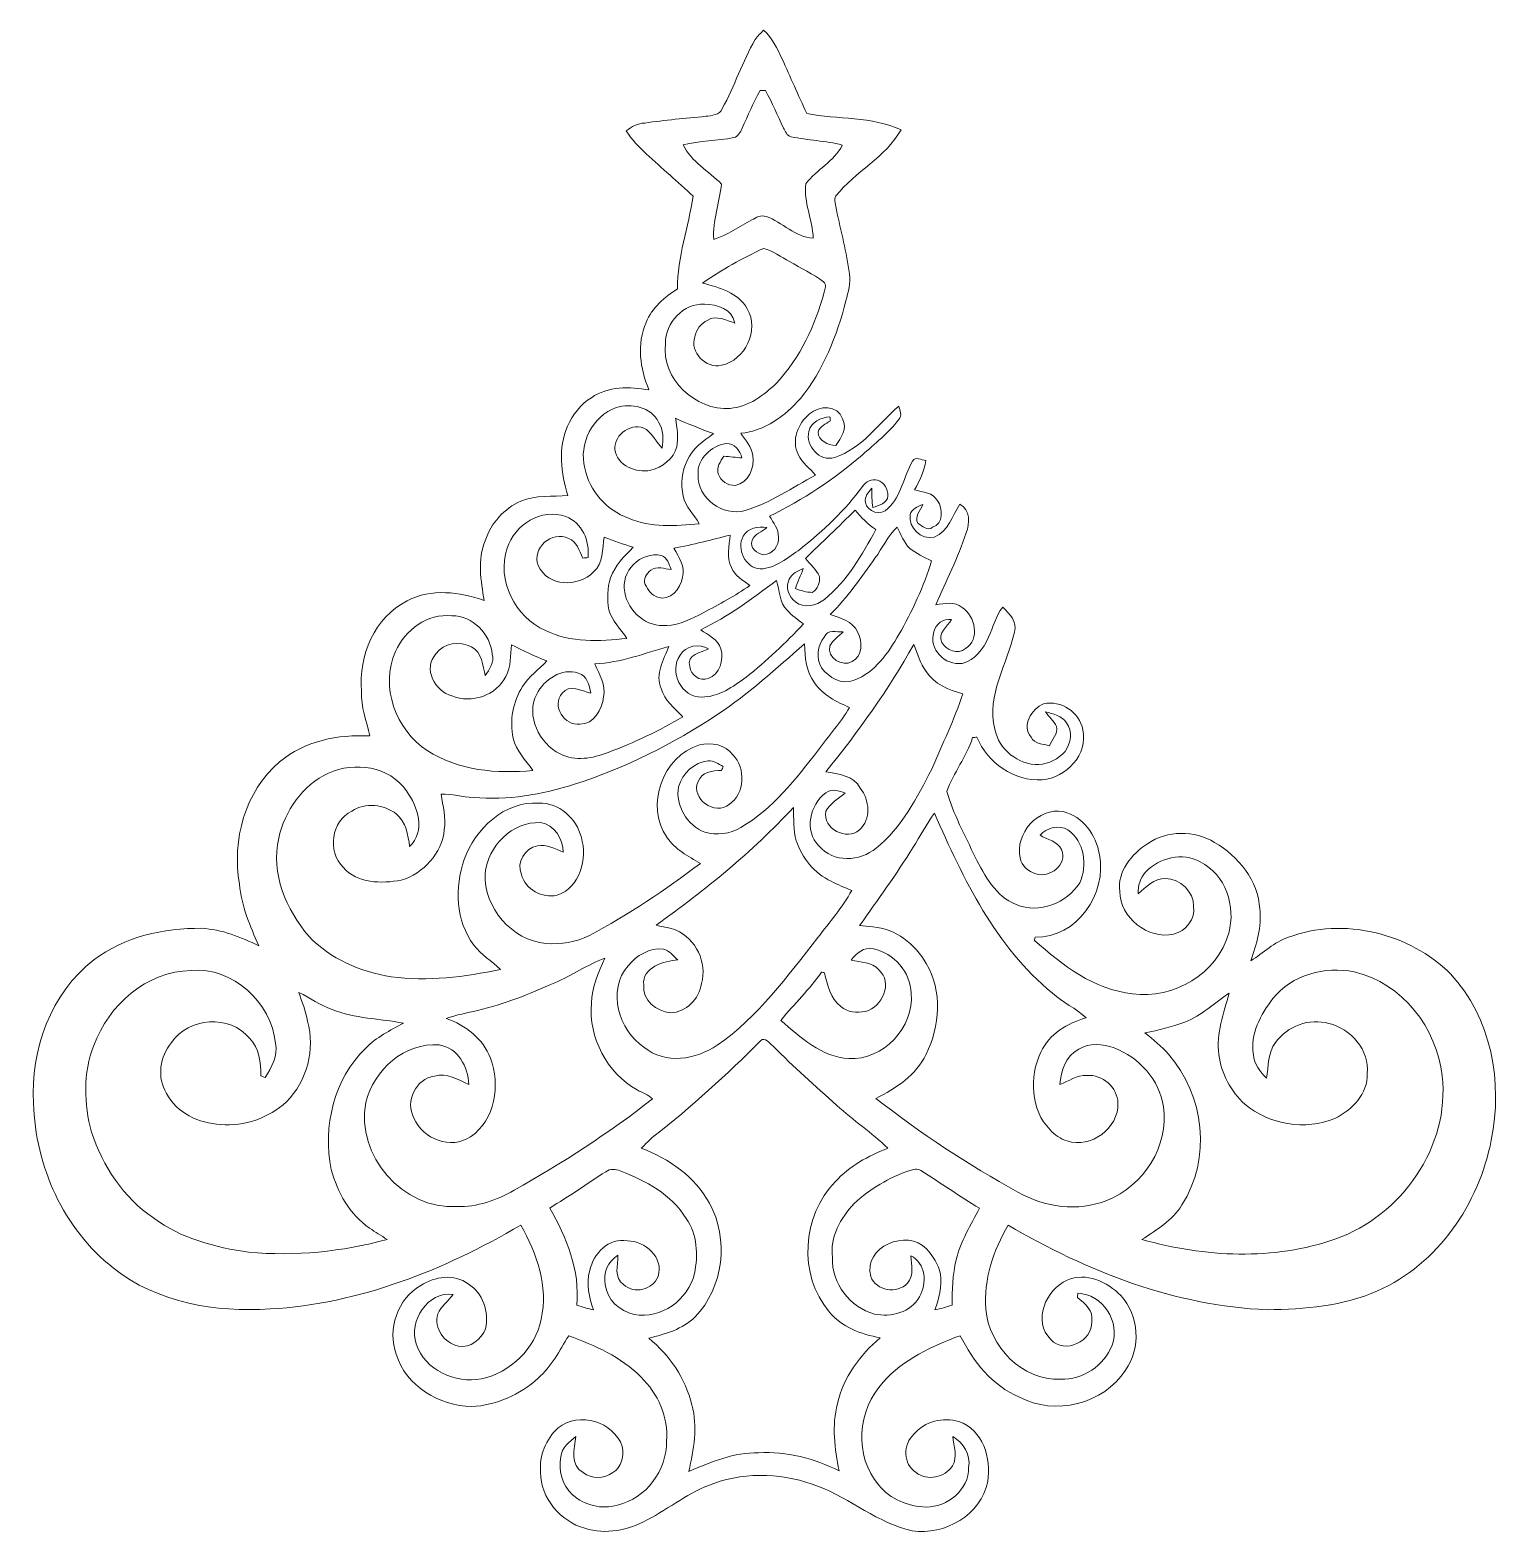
# Model space of a CAD drawing. Header units: centimetres. Extents: x -15.8 to 15.9, y -16.2 to 16.1.
import ezdxf

# ---------------------------------------------------------------- set-up
doc = ezdxf.new("R2010")
doc.units = ezdxf.units.CM
doc.header["$MEASUREMENT"] = 0
doc.layers.add('Layer 1', color=7, linetype='Continuous')

msp = doc.modelspace()

# ---------------------------------------------------------------- linework, layer by layer
at = {"layer": 'Layer 1', "color": 250, "lineweight": 9}
for points, knots in [([(-0.19607, 15.93476), (-0.14598, 16.0106), (-0.07965, 16.07269), (-0.01651, 16.13725), (-0.01651, 16.13725), (0.16694, 15.96827), (0.27489, 15.73896), (0.38143, 15.51777), (0.38143, 15.51777), (0.55676, 15.12689), (0.73103, 14.73566), (0.90883, 14.34584), (0.90883, 14.34584), (1.58052, 14.20967), (2.30512, 14.29222), (2.93731, 13.99201), (2.93731, 13.99201), (2.60322, 13.40252), (1.95376, 13.09489), (1.53748, 12.57631), (1.53748, 12.57631), (1.4701, 12.48882), (1.55088, 12.36747), (1.54771, 12.2761), (1.54771, 12.2761), (1.64684, 11.81749), (1.76714, 11.3624), (1.82746, 10.89638), (1.82746, 10.89638), (1.85957, 10.69989), (1.8003, 10.50762), (1.75303, 10.31959), (1.75303, 10.31959), (1.55829, 9.56994), (1.26972, 8.82839), (0.77689, 8.22162), (0.77689, 8.22162), (0.44916, 7.83815), (0.00678, 7.52453), (-0.50652, 7.46985), (-0.50652, 7.46985), (-0.41021, 7.31745), (-0.27192, 7.17634), (-0.24969, 6.98972), (-0.24969, 6.98972), (-0.20313, 6.72831), (-0.34777, 6.4027), (-0.62822, 6.35049), (-0.62822, 6.35049), (-0.78204, 6.34555), (-0.94431, 6.44609), (-0.99194, 6.59602), (-0.99194, 6.59602), (-1.03921, 6.74419), (-0.94396, 6.86378), (-0.87199, 6.97773), (-0.87199, 6.97773), (-0.74288, 6.96644), (-0.612, 6.95233), (-0.48253, 6.94174), (-0.48253, 6.94174), (-0.52521, 7.09944), (-0.64304, 7.26489), (-0.82684, 7.24866), (-0.82684, 7.24866), (-1.14152, 7.19786), (-1.45478, 6.92375), (-1.42585, 6.58191), (-1.42585, 6.58191), (-1.4449, 6.07321), (-0.89492, 5.67069), (-0.41127, 5.8118), (-0.41127, 5.8118), (0.13307, 5.97196), (0.60121, 6.30533), (1.09757, 6.56956), (1.09757, 6.56956), (0.9808, 6.72302), (0.80688, 6.83238), (0.72856, 7.01301), (0.72856, 7.01301), (0.57157, 7.30934), (0.72609, 7.68752), (0.96951, 7.8886), (0.96951, 7.8886), (1.17518, 8.07134), (1.57734, 8.08439), (1.67859, 7.78347), (1.67859, 7.78347), (1.79465, 7.57498), (1.64049, 7.3746), (1.53748, 7.20597), (1.53748, 7.20597), (1.37238, 7.2222), (1.1586, 7.30334), (1.15401, 7.49984), (1.15401, 7.49984), (1.19387, 7.61978), (1.31593, 7.67729), (1.41753, 7.7362), (1.41753, 7.7362), (1.41542, 7.75807), (1.41083, 7.80146), (1.40836, 7.82298), (1.40836, 7.82298), (1.22174, 7.80993), (0.99702, 7.71292), (0.9554, 7.51183), (0.9554, 7.51183), (0.87884, 7.20033), (1.18611, 6.84826), (1.51314, 6.95233), (1.51314, 6.95233), (2.09522, 7.13754), (2.44342, 7.67376), (2.88757, 8.05546), (2.88757, 8.05546), (2.91226, 7.96339), (2.96871, 7.85085), (2.89145, 7.7676), (2.89145, 7.7676), (2.66391, 7.47832), (2.37674, 7.24407), (2.10016, 7.00383), (2.10016, 7.00383), (1.49867, 6.48031), (0.82593, 6.0411), (0.11085, 5.68974), (0.11085, 5.68974), (0.19057, 5.54686), (0.3077, 5.41492), (0.30099, 5.23924), (0.30099, 5.23924), (0.31722, 5.06003), (0.1747, 4.86071), (-0.01404, 4.86071), (-0.01404, 4.86071), (-0.15656, 4.87623), (-0.32836, 4.99618), (-0.26134, 5.16727), (-0.26134, 5.16727), (-0.21618, 5.30838), (-0.04967, 5.34931), (0.04911, 5.44561), (0.04911, 5.44561), (-0.13539, 5.47701), (-0.35905, 5.4315), (-0.45748, 5.25653), (-0.45748, 5.25653), (-0.61023, 4.98524), (-0.40597, 4.56967), (-0.08883, 4.55344), (-0.08883, 4.55344), (0.24384, 4.56967), (0.51054, 4.80144), (0.7716, 4.98101), (0.7716, 4.98101), (1.26619, 5.37682), (1.73962, 5.81003), (2.10792, 6.32932), (2.10792, 6.32932), (2.182, 6.42457), (2.30724, 6.50818), (2.43143, 6.45985), (2.43143, 6.45985), (2.57853, 6.42563), (2.65297, 6.26547), (2.65579, 6.12612), (2.65579, 6.12612), (2.64204, 5.96949), (2.45646, 5.91199), (2.3337, 5.8753), (2.3337, 5.8753), (2.31112, 6.01182), (2.30866, 6.15011), (2.30653, 6.28805), (2.30653, 6.28805), (2.23845, 6.1995), (2.14708, 6.11378), (2.1739, 5.98501), (2.1739, 5.98501), (2.20705, 5.77405), (2.51326, 5.69009), (2.65333, 5.85166), (2.65333, 5.85166), (2.94401, 6.12224), (2.99164, 6.5424), (3.18673, 6.87189), (3.18673, 6.87189), (3.24458, 6.9809), (3.37899, 6.892), (3.46965, 6.88318), (3.46965, 6.88318), (3.43579, 6.65846), (3.34089, 6.45174), (3.22906, 6.25665), (3.22906, 6.25665), (3.3991, 6.20056), (3.62558, 6.20232), (3.72118, 6.01888), (3.72118, 6.01888), (3.84289, 5.86507), (3.85242, 5.51758), (3.61641, 5.45196), (3.61641, 5.45196), (3.50775, 5.36236), (3.39698, 5.47807), (3.30667, 5.53275), (3.30667, 5.53275), (3.2086, 5.67069), (3.35782, 5.8118), (3.40439, 5.93915), (3.40439, 5.93915), (3.29785, 5.89576), (3.16521, 5.84778), (3.13451, 5.72219), (3.13451, 5.72219), (3.09042, 5.44597), (3.36911, 5.16586), (3.65063, 5.2403), (3.65063, 5.2403), (3.95543, 5.35248), (4.03762, 5.69926), (4.20342, 5.94515), (4.20342, 5.94515), (4.42991, 5.82697), (4.4151, 5.53593), (4.3389, 5.32743), (4.3389, 5.32743), (4.16426, 4.7965), (3.90286, 4.30085), (3.68802, 3.7865), (3.68802, 3.7865), (3.87782, 3.80167), (4.09231, 3.87258), (4.24999, 3.72335), (4.24999, 3.72335), (4.53363, 3.55049), (4.64404, 3.0305), (4.32126, 2.84247), (4.32126, 2.84247), (4.15863, 2.70594), (3.90957, 2.80648), (3.81396, 2.97123), (3.81396, 2.97123), (3.7173, 3.1829), (3.93003, 3.31272), (4.02528, 3.46618), (4.02528, 3.46618), (3.8503, 3.48593), (3.67568, 3.37975), (3.64428, 3.20018), (3.64428, 3.20018), (3.5201, 2.83788), (3.88769, 2.46641), (4.25034, 2.52532), (4.25034, 2.52532), (4.53469, 2.58635), (4.70295, 2.84282), (4.82009, 3.08694), (4.82009, 3.08694), (4.92416, 3.30037), (4.96825, 3.54555), (5.1263, 3.73006), (5.1263, 3.73006), (5.27517, 3.59459), (5.43956, 3.41996), (5.37536, 3.19701), (5.37536, 3.19701), (5.22578, 2.50874), (4.76716, 1.84622), (4.95555, 1.11244), (4.95555, 1.11244), (5.0374, 0.67183), (5.45932, 0.33916), (5.90347, 0.34762), (5.90347, 0.34762), (6.11513, 0.36844), (6.32221, 0.46968), (6.46474, 0.62773), (6.46474, 0.62773), (6.58397, 0.80376), (6.63689, 1.06623), (6.4986, 1.24615), (6.4986, 1.24615), (6.3963, 1.39996), (6.20791, 1.43912), (6.04176, 1.48498), (6.04176, 1.48498), (6.12078, 1.37914), (6.21709, 1.28531), (6.28094, 1.16854), (6.28094, 1.16854), (6.31234, 1.00732), (6.19027, 0.88702), (6.12854, 0.75367), (6.12854, 0.75367), (5.99484, 0.79777), (5.80892, 0.78718), (5.73343, 0.93676), (5.73343, 0.93676), (5.52388, 1.18935), (5.7426, 1.54636), (6.00401, 1.65361), (6.00401, 1.65361), (6.37301, 1.74251), (6.784, 1.47545), (6.84432, 1.09869), (6.84432, 1.09869), (6.96886, 0.56599), (6.48555, 0.06716), (5.97543, 0.02342), (5.97543, 0.02342), (5.36724, -0.01927), (4.79927, 0.3889), (4.56819, 0.93852), (4.56819, 0.93852), (4.54527, 0.93641), (4.49976, 0.93218), (4.47683, 0.93006), (4.47683, 0.93006), (4.34242, 0.52048), (4.07079, 0.17264), (3.92156, -0.22705), (3.92156, -0.22705), (4.06408, -0.71847), (4.31314, -1.17638), (4.53116, -1.63887), (4.53116, -1.63887), (4.73507, -2.04033), (4.97213, -2.48801), (5.41593, -2.66016), (5.41593, -2.66016), (5.90911, -2.8616), (6.50531, -2.63335), (6.77977, -2.19061), (6.77977, -2.19061), (6.95721, -1.81597), (6.87819, -1.30161), (6.52612, -1.05396), (6.52612, -1.05396), (6.32751, -0.93931), (6.07209, -1.00281), (5.92746, -1.17073), (5.92746, -1.17073), (6.08091, -1.26034), (6.30563, -1.29703), (6.38924, -1.47694), (6.38924, -1.47694), (6.52365, -1.80468), (6.13312, -2.09783), (5.83362, -2.00011), (5.83362, -2.00011), (5.67663, -1.95108), (5.52635, -1.82866), (5.5013, -1.65827), (5.5013, -1.65827), (5.37853, -1.13369), (5.889, -0.56113), (6.42664, -0.66203), (6.42664, -0.66203), (6.85067, -0.7668), (7.13254, -1.16721), (7.20239, -1.58242), (7.20239, -1.58242), (7.37702, -2.41569), (6.71838, -3.39076), (5.82056, -3.35831), (5.82056, -3.35831), (5.81633, -3.37595), (5.80822, -3.41123), (5.80398, -3.42886), (5.80398, -3.42886), (6.40476, -3.96015), (7.08668, -4.4939), (7.91465, -4.57574), (7.91465, -4.57574), (8.79166, -4.70557), (9.7491, -4.1443), (9.98334, -3.27364), (9.98334, -3.27364), (10.1428, -2.70567), (9.91878, -2.00646), (9.36739, -1.74153), (9.36739, -1.74153), (8.98921, -1.52422), (8.49497, -1.65616), (8.20216, -1.95566), (8.20216, -1.95566), (8.08434, -2.08654), (8.02048, -2.25623), (8.03883, -2.43121), (8.03883, -2.43121), (8.21204, -2.28516), (8.37643, -2.09501), (8.62585, -2.09819), (8.62585, -2.09819), (8.93241, -2.10842), (9.23721, -2.37829), (9.22663, -2.69756), (9.22663, -2.69756), (9.27567, -2.96849), (9.05836, -3.23695), (8.79907, -3.29481), (8.79907, -3.29481), (8.24979, -3.4204), (7.64478, -2.93886), (7.63949, -2.37794), (7.63949, -2.37794), (7.58516, -1.95073), (7.89842, -1.57149), (8.23639, -1.35277), (8.23639, -1.35277), (8.66007, -1.06349), (9.24674, -1.05502), (9.68136, -1.32419), (9.68136, -1.32419), (10.19042, -1.62194), (10.61869, -2.14652), (10.65186, -2.75506), (10.65186, -2.75506), (10.69948, -3.13853), (10.58059, -3.51106), (10.45994, -3.86949), (10.45994, -3.86949), (10.72594, -3.69486), (10.96371, -3.46767), (11.26992, -3.36219), (11.26992, -3.36219), (12.45067, -2.92369), (13.86672, -3.26906), (14.75501, -4.151), (14.75501, -4.151), (15.63943, -5.0908), (15.87896, -6.48781), (15.63026, -7.72253), (15.63026, -7.72253), (15.36073, -9.0906), (14.48867, -10.3913), (13.18621, -10.96033), (13.18621, -10.96033), (12.44432, -11.29829), (11.616, -11.35897), (10.81202, -11.37025), (10.81202, -11.37025), (8.82835, -11.28665), (6.93605, -10.54617), (5.23989, -9.55098), (5.23989, -9.55098), (4.91957, -10.09389), (4.71566, -10.72044), (4.75799, -11.3565), (4.75799, -11.3565), (4.83137, -12.15272), (5.53764, -12.90519), (6.36807, -12.86109), (6.36807, -12.86109), (6.83974, -12.87697), (7.31493, -12.5757), (7.47544, -12.12837), (7.47544, -12.12837), (7.66524, -11.63625), (7.26977, -11.02771), (6.74026, -11.01607), (6.74026, -11.01607), (6.73779, -11.03935), (6.7332, -11.08627), (6.73073, -11.1099), (6.73073, -11.1099), (6.88913, -11.23514), (7.08139, -11.38789), (7.03765, -11.62143), (7.03765, -11.62143), (7.06693, -12.05076), (6.45697, -12.33263), (6.15606, -12.00984), (6.15606, -12.00984), (5.76482, -11.62037), (6.04705, -10.92963), (6.50742, -10.73702), (6.50742, -10.73702), (6.91029, -10.55252), (7.37561, -10.76983), (7.66312, -11.06651), (7.66312, -11.06651), (8.05328, -11.49373), (8.10515, -12.19681), (7.7619, -12.66601), (7.7619, -12.66601), (7.29729, -13.39908), (6.24496, -13.66084), (5.48472, -13.24703), (5.48472, -13.24703), (4.89734, -12.99903), (4.48601, -12.48468), (4.21048, -11.92694), (4.21048, -11.92694), (3.603, -12.14919), (2.99199, -12.43106), (2.55595, -12.92495), (2.55595, -12.92495), (2.00385, -13.50879), (1.91425, -14.52409), (2.46281, -15.13898), (2.46281, -15.13898), (2.7013, -15.44378), (3.09641, -15.60077), (3.47494, -15.60994), (3.47494, -15.60994), (3.93179, -15.61558), (4.40169, -15.23882), (4.39111, -14.7601), (4.39111, -14.7601), (4.44014, -14.48846), (4.27646, -14.23163), (4.05279, -14.09335), (4.05279, -14.09335), (4.06514, -14.30431), (4.16604, -14.5322), (4.04221, -14.72799), (4.04221, -14.72799), (3.88487, -14.97494), (3.49646, -15.06384), (3.26328, -14.86699), (3.26328, -14.86699), (2.97576, -14.70259), (2.97964, -14.25351), (3.2153, -14.0436), (3.2153, -14.0436), (3.44355, -13.76562), (3.84183, -13.67248), (4.1805, -13.77267), (4.1805, -13.77267), (4.69838, -13.94624), (4.88394, -14.56783), (4.80033, -15.05996), (4.80033, -15.05996), (4.66485, -15.77998), (3.87464, -16.23083), (3.17685, -16.12076), (3.17685, -16.12076), (2.43424, -15.96413), (1.86274, -15.42473), (1.16036, -15.16897), (1.16036, -15.16897), (0.45092, -14.88851), (-0.36505, -14.84159), (-1.08684, -15.10335), (-1.08684, -15.10335), (-1.60965, -15.27727), (-2.03934, -15.6371), (-2.52264, -15.88898), (-2.52264, -15.88898), (-2.92269, -16.11476), (-3.41658, -16.20578), (-3.86073, -16.0682), (-3.86073, -16.0682), (-4.3846, -15.92109), (-4.81182, -15.42014), (-4.81323, -14.86628), (-4.81323, -14.86628), (-4.84462, -14.51174), (-4.69963, -14.14309), (-4.43222, -13.9092), (-4.43222, -13.9092), (-3.98984, -13.55007), (-3.23878, -13.77479), (-3.05639, -14.30889), (-3.05639, -14.30889), (-3.01653, -14.50962), (-3.06768, -14.76468), (-3.26242, -14.86805), (-3.26242, -14.86805), (-3.4441, -15.00598), (-3.71926, -15.01621), (-3.89812, -14.86699), (-3.89812, -14.86699), (-4.18669, -14.71318), (-4.09356, -14.35828), (-4.05334, -14.09617), (-4.05334, -14.09617), (-4.19198, -14.21047), (-4.36836, -14.33112), (-4.37718, -14.52903), (-4.37718, -14.52903), (-4.43928, -14.82254), (-4.34614, -15.13898), (-4.13025, -15.34571), (-4.13025, -15.34571), (-3.86884, -15.5736), (-3.49525, -15.67203), (-3.1587, -15.56725), (-3.1587, -15.56725), (-2.54522, -15.43143), (-2.09613, -14.8176), (-2.10354, -14.19565), (-2.10354, -14.19565), (-2.05662, -13.67883), (-2.29369, -13.17083), (-2.65599, -12.81312), (-2.65599, -12.81312), (-3.08391, -12.38308), (-3.64694, -12.13261), (-4.20892, -11.92976), (-4.20892, -11.92976), (-4.40365, -12.24902), (-4.57898, -12.59263), (-4.86472, -12.84169), (-4.86472, -12.84169), (-5.25526, -13.19764), (-5.76925, -13.42448), (-6.29842, -13.45129), (-6.29842, -13.45129), (-6.99022, -13.43189), (-7.712, -13.01561), (-7.91591, -12.32522), (-7.91591, -12.32522), (-8.11135, -11.79359), (-7.89157, -11.12613), (-7.38709, -10.85132), (-7.38709, -10.85132), (-7.09605, -10.65024), (-6.66496, -10.59273), (-6.36933, -10.81322), (-6.36933, -10.81322), (-6.05112, -11.0083), (-5.91248, -11.42105), (-5.99821, -11.77701), (-5.99821, -11.77701), (-6.0797, -12.00596), (-6.33052, -12.19787), (-6.57853, -12.15166), (-6.57853, -12.15166), (-6.88015, -12.08992), (-7.11687, -11.7636), (-7.02585, -11.45598), (-7.02585, -11.45598), (-6.94824, -11.29511), (-6.79901, -11.18328), (-6.6953, -11.04005), (-6.6953, -11.04005), (-7.23575, -10.96668), (-7.65732, -11.61544), (-7.48481, -12.10403), (-7.48481, -12.10403), (-7.29996, -12.67271), (-6.64555, -12.95564), (-6.08393, -12.85792), (-6.08393, -12.85792), (-5.4634, -12.71751), (-4.92435, -12.20775), (-4.80335, -11.57381), (-4.80335, -11.57381), (-4.63684, -10.87284), (-4.89472, -10.15529), (-5.23974, -9.55098), (-5.23974, -9.55098), (-6.88439, -10.51371), (-8.71036, -11.24431), (-10.63124, -11.35297), (-10.63124, -11.35297), (-11.80105, -11.42846), (-13.06258, -11.2235), (-14.00062, -10.47067), (-14.00062, -10.47067), (-15.07483, -9.63528), (-15.67772, -8.27675), (-15.71477, -6.93019), (-15.71477, -6.93019), (-15.78955, -5.78402), (-15.34329, -4.56516), (-14.42078, -3.85009), (-14.42078, -3.85009), (-13.75897, -3.35443), (-12.91794, -3.15934), (-12.10197, -3.17063), (-12.10197, -3.17063), (-11.66594, -3.1925), (-11.25883, -3.35796), (-10.87183, -3.54704), (-10.87183, -3.54704), (-11.05986, -3.12301), (-11.24542, -2.68909), (-11.28952, -2.22166), (-11.28952, -2.22166), (-11.45039, -1.28045), (-11.17275, -0.21964), (-10.4238, 0.40759), (-10.4238, 0.40759), (-9.88935, 0.86127), (-9.16508, 1.00026), (-8.48141, 0.96393), (-8.48141, 0.96393), (-8.55054, 1.28319), (-8.6846, 1.59011), (-8.66133, 1.92454), (-8.66133, 1.92454), (-8.73647, 2.68724), (-8.37981, 3.51592), (-7.67884, 3.87223), (-7.67884, 3.87223), (-7.16484, 4.14104), (-6.55524, 4.06131), (-6.02678, 3.87752), (-6.02678, 3.87752), (-6.09452, 4.30014), (-6.17954, 4.75205), (-6.00279, 5.16092), (-6.00279, 5.16092), (-5.88391, 5.5391), (-5.59463, 5.85237), (-5.2355, 6.015), (-5.2355, 6.015), (-4.91446, 6.15152), (-4.5624, 6.09755), (-4.22479, 6.13424), (-4.22479, 6.13424), (-4.38107, 6.60943), (-4.43681, 7.15129), (-4.23502, 7.62049), (-4.23502, 7.62049), (-4.11755, 7.86355), (-3.95739, 8.0978), (-3.71891, 8.23538), (-3.71891, 8.23538), (-3.36014, 8.48621), (-2.89729, 8.47244), (-2.48207, 8.4026), (-2.48207, 8.4026), (-2.67328, 8.85662), (-2.74912, 9.38896), (-2.54416, 9.8511), (-2.54416, 9.8511), (-2.41716, 10.16931), (-2.15011, 10.3965), (-1.87, 10.57782), (-1.87, 10.57782), (-1.876, 11.25763), (-1.63435, 11.90427), (-1.52992, 12.56926), (-1.52992, 12.56926), (-1.87, 12.86876), (-2.20267, 13.17639), (-2.54028, 13.47836), (-2.54028, 13.47836), (-2.70432, 13.62406), (-2.85108, 13.7874), (-2.97279, 13.97014), (-2.97279, 13.97014), (-2.85743, 14.06256), (-2.72337, 14.13277), (-2.57168, 14.13982), (-2.57168, 14.13982), (-2.13741, 14.20367), (-1.69926, 14.24072), (-1.26252, 14.28411), (-1.26252, 14.28411), (-1.13622, 14.3021), (-0.96195, 14.30951), (-0.90657, 14.45274), (-0.90657, 14.45274), (-0.63951, 14.9311), (-0.47724, 15.46274), (-0.19607, 15.93476), (-0.19607, 15.93476), (-0.19607, 15.93476), (-0.19607, 15.93476), (-0.19607, 15.93476)], [0, 0, 0, 0, 0.00518135, 0.00518135, 0.00518135, 0.00518135, 0.01036269, 0.01036269, 0.01036269, 0.01036269, 0.01554404, 0.01554404, 0.01554404, 0.01554404, 0.02072539, 0.02072539, 0.02072539, 0.02072539, 0.02590674, 0.02590674, 0.02590674, 0.02590674, 0.03108808, 0.03108808, 0.03108808, 0.03108808, 0.03626943, 0.03626943, 0.03626943, 0.03626943, 0.04145078, 0.04145078, 0.04145078, 0.04145078, 0.04663212, 0.04663212, 0.04663212, 0.04663212, 0.05181347, 0.05181347, 0.05181347, 0.05181347, 0.05699482, 0.05699482, 0.05699482, 0.05699482, 0.06217617, 0.06217617, 0.06217617, 0.06217617, 0.06735751, 0.06735751, 0.06735751, 0.06735751, 0.07253886, 0.07253886, 0.07253886, 0.07253886, 0.07772021, 0.07772021, 0.07772021, 0.07772021, 0.08290155, 0.08290155, 0.08290155, 0.08290155, 0.0880829, 0.0880829, 0.0880829, 0.0880829, 0.09326425, 0.09326425, 0.09326425, 0.09326425, 0.0984456, 0.0984456, 0.0984456, 0.0984456, 0.10362694, 0.10362694, 0.10362694, 0.10362694, 0.10880829, 0.10880829, 0.10880829, 0.10880829, 0.11398964, 0.11398964, 0.11398964, 0.11398964, 0.11917098, 0.11917098, 0.11917098, 0.11917098, 0.12435233, 0.12435233, 0.12435233, 0.12435233, 0.12953368, 0.12953368, 0.12953368, 0.12953368, 0.13471503, 0.13471503, 0.13471503, 0.13471503, 0.13989637, 0.13989637, 0.13989637, 0.13989637, 0.14507772, 0.14507772, 0.14507772, 0.14507772, 0.15025907, 0.15025907, 0.15025907, 0.15025907, 0.15544041, 0.15544041, 0.15544041, 0.15544041, 0.16062176, 0.16062176, 0.16062176, 0.16062176, 0.16580311, 0.16580311, 0.16580311, 0.16580311, 0.17098446, 0.17098446, 0.17098446, 0.17098446, 0.1761658, 0.1761658, 0.1761658, 0.1761658, 0.18134715, 0.18134715, 0.18134715, 0.18134715, 0.1865285, 0.1865285, 0.1865285, 0.1865285, 0.19170984, 0.19170984, 0.19170984, 0.19170984, 0.19689119, 0.19689119, 0.19689119, 0.19689119, 0.20207254, 0.20207254, 0.20207254, 0.20207254, 0.20725389, 0.20725389, 0.20725389, 0.20725389, 0.21243523, 0.21243523, 0.21243523, 0.21243523, 0.21761658, 0.21761658, 0.21761658, 0.21761658, 0.22279793, 0.22279793, 0.22279793, 0.22279793, 0.22797927, 0.22797927, 0.22797927, 0.22797927, 0.23316062, 0.23316062, 0.23316062, 0.23316062, 0.23834197, 0.23834197, 0.23834197, 0.23834197, 0.24352332, 0.24352332, 0.24352332, 0.24352332, 0.24870466, 0.24870466, 0.24870466, 0.24870466, 0.25388601, 0.25388601, 0.25388601, 0.25388601, 0.25906736, 0.25906736, 0.25906736, 0.25906736, 0.2642487, 0.2642487, 0.2642487, 0.2642487, 0.26943005, 0.26943005, 0.26943005, 0.26943005, 0.2746114, 0.2746114, 0.2746114, 0.2746114, 0.27979275, 0.27979275, 0.27979275, 0.27979275, 0.28497409, 0.28497409, 0.28497409, 0.28497409, 0.29015544, 0.29015544, 0.29015544, 0.29015544, 0.29533679, 0.29533679, 0.29533679, 0.29533679, 0.30051813, 0.30051813, 0.30051813, 0.30051813, 0.30569948, 0.30569948, 0.30569948, 0.30569948, 0.31088083, 0.31088083, 0.31088083, 0.31088083, 0.31606218, 0.31606218, 0.31606218, 0.31606218, 0.32124352, 0.32124352, 0.32124352, 0.32124352, 0.32642487, 0.32642487, 0.32642487, 0.32642487, 0.33160622, 0.33160622, 0.33160622, 0.33160622, 0.33678756, 0.33678756, 0.33678756, 0.33678756, 0.34196891, 0.34196891, 0.34196891, 0.34196891, 0.34715026, 0.34715026, 0.34715026, 0.34715026, 0.35233161, 0.35233161, 0.35233161, 0.35233161, 0.35751295, 0.35751295, 0.35751295, 0.35751295, 0.3626943, 0.3626943, 0.3626943, 0.3626943, 0.36787565, 0.36787565, 0.36787565, 0.36787565, 0.37305699, 0.37305699, 0.37305699, 0.37305699, 0.37823834, 0.37823834, 0.37823834, 0.37823834, 0.38341969, 0.38341969, 0.38341969, 0.38341969, 0.38860104, 0.38860104, 0.38860104, 0.38860104, 0.39378238, 0.39378238, 0.39378238, 0.39378238, 0.39896373, 0.39896373, 0.39896373, 0.39896373, 0.40414508, 0.40414508, 0.40414508, 0.40414508, 0.40932642, 0.40932642, 0.40932642, 0.40932642, 0.41450777, 0.41450777, 0.41450777, 0.41450777, 0.41968912, 0.41968912, 0.41968912, 0.41968912, 0.42487047, 0.42487047, 0.42487047, 0.42487047, 0.43005181, 0.43005181, 0.43005181, 0.43005181, 0.43523316, 0.43523316, 0.43523316, 0.43523316, 0.44041451, 0.44041451, 0.44041451, 0.44041451, 0.44559585, 0.44559585, 0.44559585, 0.44559585, 0.4507772, 0.4507772, 0.4507772, 0.4507772, 0.45595855, 0.45595855, 0.45595855, 0.45595855, 0.4611399, 0.4611399, 0.4611399, 0.4611399, 0.46632124, 0.46632124, 0.46632124, 0.46632124, 0.47150259, 0.47150259, 0.47150259, 0.47150259, 0.47668394, 0.47668394, 0.47668394, 0.47668394, 0.48186528, 0.48186528, 0.48186528, 0.48186528, 0.48704663, 0.48704663, 0.48704663, 0.48704663, 0.49222798, 0.49222798, 0.49222798, 0.49222798, 0.49740933, 0.49740933, 0.49740933, 0.49740933, 0.50259067, 0.50259067, 0.50259067, 0.50259067, 0.50777202, 0.50777202, 0.50777202, 0.50777202, 0.51295337, 0.51295337, 0.51295337, 0.51295337, 0.51813472, 0.51813472, 0.51813472, 0.51813472, 0.52331606, 0.52331606, 0.52331606, 0.52331606, 0.52849741, 0.52849741, 0.52849741, 0.52849741, 0.53367876, 0.53367876, 0.53367876, 0.53367876, 0.5388601, 0.5388601, 0.5388601, 0.5388601, 0.54404145, 0.54404145, 0.54404145, 0.54404145, 0.5492228, 0.5492228, 0.5492228, 0.5492228, 0.55440415, 0.55440415, 0.55440415, 0.55440415, 0.55958549, 0.55958549, 0.55958549, 0.55958549, 0.56476684, 0.56476684, 0.56476684, 0.56476684, 0.56994819, 0.56994819, 0.56994819, 0.56994819, 0.57512953, 0.57512953, 0.57512953, 0.57512953, 0.58031088, 0.58031088, 0.58031088, 0.58031088, 0.58549223, 0.58549223, 0.58549223, 0.58549223, 0.59067358, 0.59067358, 0.59067358, 0.59067358, 0.59585492, 0.59585492, 0.59585492, 0.59585492, 0.60103627, 0.60103627, 0.60103627, 0.60103627, 0.60621762, 0.60621762, 0.60621762, 0.60621762, 0.61139896, 0.61139896, 0.61139896, 0.61139896, 0.61658031, 0.61658031, 0.61658031, 0.61658031, 0.62176166, 0.62176166, 0.62176166, 0.62176166, 0.62694301, 0.62694301, 0.62694301, 0.62694301, 0.63212435, 0.63212435, 0.63212435, 0.63212435, 0.6373057, 0.6373057, 0.6373057, 0.6373057, 0.64248705, 0.64248705, 0.64248705, 0.64248705, 0.64766839, 0.64766839, 0.64766839, 0.64766839, 0.65284974, 0.65284974, 0.65284974, 0.65284974, 0.65803109, 0.65803109, 0.65803109, 0.65803109, 0.66321244, 0.66321244, 0.66321244, 0.66321244, 0.66839378, 0.66839378, 0.66839378, 0.66839378, 0.67357513, 0.67357513, 0.67357513, 0.67357513, 0.67875648, 0.67875648, 0.67875648, 0.67875648, 0.68393782, 0.68393782, 0.68393782, 0.68393782, 0.68911917, 0.68911917, 0.68911917, 0.68911917, 0.69430052, 0.69430052, 0.69430052, 0.69430052, 0.69948187, 0.69948187, 0.69948187, 0.69948187, 0.70466321, 0.70466321, 0.70466321, 0.70466321, 0.70984456, 0.70984456, 0.70984456, 0.70984456, 0.71502591, 0.71502591, 0.71502591, 0.71502591, 0.72020725, 0.72020725, 0.72020725, 0.72020725, 0.7253886, 0.7253886, 0.7253886, 0.7253886, 0.73056995, 0.73056995, 0.73056995, 0.73056995, 0.7357513, 0.7357513, 0.7357513, 0.7357513, 0.74093264, 0.74093264, 0.74093264, 0.74093264, 0.74611399, 0.74611399, 0.74611399, 0.74611399, 0.75129534, 0.75129534, 0.75129534, 0.75129534, 0.75647668, 0.75647668, 0.75647668, 0.75647668, 0.76165803, 0.76165803, 0.76165803, 0.76165803, 0.76683938, 0.76683938, 0.76683938, 0.76683938, 0.77202073, 0.77202073, 0.77202073, 0.77202073, 0.77720207, 0.77720207, 0.77720207, 0.77720207, 0.78238342, 0.78238342, 0.78238342, 0.78238342, 0.78756477, 0.78756477, 0.78756477, 0.78756477, 0.79274611, 0.79274611, 0.79274611, 0.79274611, 0.79792746, 0.79792746, 0.79792746, 0.79792746, 0.80310881, 0.80310881, 0.80310881, 0.80310881, 0.80829016, 0.80829016, 0.80829016, 0.80829016, 0.8134715, 0.8134715, 0.8134715, 0.8134715, 0.81865285, 0.81865285, 0.81865285, 0.81865285, 0.8238342, 0.8238342, 0.8238342, 0.8238342, 0.82901554, 0.82901554, 0.82901554, 0.82901554, 0.83419689, 0.83419689, 0.83419689, 0.83419689, 0.83937824, 0.83937824, 0.83937824, 0.83937824, 0.84455959, 0.84455959, 0.84455959, 0.84455959, 0.84974093, 0.84974093, 0.84974093, 0.84974093, 0.85492228, 0.85492228, 0.85492228, 0.85492228, 0.86010363, 0.86010363, 0.86010363, 0.86010363, 0.86528497, 0.86528497, 0.86528497, 0.86528497, 0.87046632, 0.87046632, 0.87046632, 0.87046632, 0.87564767, 0.87564767, 0.87564767, 0.87564767, 0.88082902, 0.88082902, 0.88082902, 0.88082902, 0.88601036, 0.88601036, 0.88601036, 0.88601036, 0.89119171, 0.89119171, 0.89119171, 0.89119171, 0.89637306, 0.89637306, 0.89637306, 0.89637306, 0.9015544, 0.9015544, 0.9015544, 0.9015544, 0.90673575, 0.90673575, 0.90673575, 0.90673575, 0.9119171, 0.9119171, 0.9119171, 0.9119171, 0.91709845, 0.91709845, 0.91709845, 0.91709845, 0.92227979, 0.92227979, 0.92227979, 0.92227979, 0.92746114, 0.92746114, 0.92746114, 0.92746114, 0.93264249, 0.93264249, 0.93264249, 0.93264249, 0.93782383, 0.93782383, 0.93782383, 0.93782383, 0.94300518, 0.94300518, 0.94300518, 0.94300518, 0.94818653, 0.94818653, 0.94818653, 0.94818653, 0.95336788, 0.95336788, 0.95336788, 0.95336788, 0.95854922, 0.95854922, 0.95854922, 0.95854922, 0.96373057, 0.96373057, 0.96373057, 0.96373057, 0.96891192, 0.96891192, 0.96891192, 0.96891192, 0.97409326, 0.97409326, 0.97409326, 0.97409326, 0.97927461, 0.97927461, 0.97927461, 0.97927461, 0.98445596, 0.98445596, 0.98445596, 0.98445596, 0.98963731, 0.98963731, 0.98963731, 0.98963731, 1, 1, 1, 1]), ([(-0.09306, 14.83797), (-0.24017, 14.57656), (-0.358, 14.30104), (-0.47829, 14.02693), (-0.47829, 14.02693), (-0.51851, 13.94756), (-0.56367, 13.85054), (-0.6575, 13.8255), (-0.6575, 13.8255), (-1.01769, 13.75529), (-1.38952, 13.75988), (-1.74724, 13.67416), (-1.74724, 13.67416), (-1.57684, 13.31044), (-1.19972, 13.10442), (-0.9235, 12.82925), (-0.9235, 12.82925), (-0.96901, 12.43132), (-1.11717, 12.04044), (-1.08895, 11.63616), (-1.08895, 11.63616), (-0.79897, 11.74164), (-0.53474, 11.90356), (-0.26839, 12.05702), (-0.26839, 12.05702), (-0.17632, 12.10888), (-0.07718, 12.16815), (0.03641, 12.13181), (0.03641, 12.13181), (0.38883, 12.01328), (0.66047, 11.67849), (1.05029, 11.66614), (1.05029, 11.66614), (1.03195, 12.06055), (0.8418, 12.44261), (0.89048, 12.83596), (0.89048, 12.83596), (1.12191, 13.13758), (1.49797, 13.31397), (1.67506, 13.66463), (1.67506, 13.66463), (1.31417, 13.76447), (0.93564, 13.76517), (0.57157, 13.8449), (0.57157, 13.8449), (0.48303, 13.86642), (0.44986, 13.96202), (0.40965, 14.03258), (0.40965, 14.03258), (0.28124, 14.30139), (0.17046, 14.57868), (0.023, 14.83797), (0.023, 14.83797), (-0.00628, 14.83797), (-0.06413, 14.83797), (-0.09306, 14.83797), (-0.09306, 14.83797), (-0.09306, 14.83797), (-0.09306, 14.83797), (-0.09306, 14.83797)], [0, 0, 0, 0, 0.0625, 0.0625, 0.0625, 0.0625, 0.125, 0.125, 0.125, 0.125, 0.1875, 0.1875, 0.1875, 0.1875, 0.25, 0.25, 0.25, 0.25, 0.3125, 0.3125, 0.3125, 0.3125, 0.375, 0.375, 0.375, 0.375, 0.4375, 0.4375, 0.4375, 0.4375, 0.5, 0.5, 0.5, 0.5, 0.5625, 0.5625, 0.5625, 0.5625, 0.625, 0.625, 0.625, 0.625, 0.6875, 0.6875, 0.6875, 0.6875, 0.75, 0.75, 0.75, 0.75, 0.8125, 0.8125, 0.8125, 0.8125, 0.875, 0.875, 0.875, 0.875, 1, 1, 1, 1]), ([(-1.33096, 10.69847), (-0.97289, 10.60746), (-0.56155, 10.49281), (-0.37105, 10.14426), (-0.37105, 10.14426), (-0.09482, 9.68636), (-0.41656, 9.04112), (-0.92315, 8.93317), (-0.92315, 8.93317), (-1.25617, 8.85274), (-1.61565, 9.21293), (-1.49606, 9.54524), (-1.49606, 9.54524), (-1.46219, 9.69835), (-1.36588, 9.8384), (-1.21877, 9.9012), (-1.21877, 9.9012), (-1.03568, 10.02114), (-0.82225, 9.89202), (-0.6381, 9.84087), (-0.6381, 9.84087), (-0.69067, 10.13155), (-1.02228, 10.2568), (-1.28757, 10.24374), (-1.28757, 10.24374), (-1.74335, 10.27302), (-2.12788, 9.84298), (-2.13035, 9.40307), (-2.13035, 9.40307), (-2.21678, 8.64178), (-1.4823, 7.94928), (-0.73582, 8.00572), (-0.73582, 8.00572), (-0.34177, 8.041), (-0.00592, 8.28583), (0.26466, 8.55782), (0.26466, 8.55782), (0.77583, 9.0965), (1.08592, 9.79465), (1.28806, 10.50127), (1.28806, 10.50127), (1.30359, 10.5743), (1.33781, 10.66743), (1.27078, 10.72529), (1.27078, 10.72529), (1.04288, 10.89568), (0.78642, 11.02197), (0.54088, 11.16344), (0.54088, 11.16344), (0.35814, 11.26433), (0.18352, 11.38639), (-0.01827, 11.44601), (-0.01827, 11.44601), (-0.47512, 11.23646), (-0.91821, 10.98634), (-1.33096, 10.69847), (-1.33096, 10.69847), (-1.33096, 10.69847), (-1.33096, 10.69847), (-1.33096, 10.69847)], [0, 0, 0, 0, 0.0625, 0.0625, 0.0625, 0.0625, 0.125, 0.125, 0.125, 0.125, 0.1875, 0.1875, 0.1875, 0.1875, 0.25, 0.25, 0.25, 0.25, 0.3125, 0.3125, 0.3125, 0.3125, 0.375, 0.375, 0.375, 0.375, 0.4375, 0.4375, 0.4375, 0.4375, 0.5, 0.5, 0.5, 0.5, 0.5625, 0.5625, 0.5625, 0.5625, 0.625, 0.625, 0.625, 0.625, 0.6875, 0.6875, 0.6875, 0.6875, 0.75, 0.75, 0.75, 0.75, 0.8125, 0.8125, 0.8125, 0.8125, 0.875, 0.875, 0.875, 0.875, 1, 1, 1, 1]), ([(-3.18833, 8.02371), (-3.69527, 7.8438), (-3.99972, 7.23808), (-3.86143, 6.72267), (-3.86143, 6.72267), (-3.76689, 6.23266), (-3.39153, 5.81532), (-2.92551, 5.64493), (-2.92551, 5.64493), (-2.44468, 5.44173), (-1.91128, 5.47419), (-1.40398, 5.5264), (-1.40398, 5.5264), (-1.51687, 5.72643), (-1.69785, 5.89294), (-1.75006, 6.12224), (-1.75006, 6.12224), (-1.79733, 6.37659), (-1.77793, 6.65247), (-1.6608, 6.88636), (-1.6608, 6.88636), (-1.55109, 7.15024), (-1.3112, 7.29981), (-1.0953, 7.46491), (-1.0953, 7.46491), (-1.37259, 7.55911), (-1.6414, 7.67623), (-1.90987, 7.79264), (-1.90987, 7.79264), (-1.87917, 7.5898), (-1.84884, 7.38166), (-1.88235, 7.1774), (-1.88235, 7.1774), (-1.95502, 6.92164), (-2.1935, 6.73784), (-2.44538, 6.67646), (-2.44538, 6.67646), (-2.76182, 6.61225), (-3.16399, 6.771), (-3.21479, 7.12307), (-3.21479, 7.12307), (-3.24195, 7.45257), (-2.83344, 7.73373), (-2.5371, 7.55417), (-2.5371, 7.55417), (-2.40411, 7.4381), (-2.31627, 7.28041), (-2.19703, 7.15094), (-2.19703, 7.15094), (-2.17586, 7.34003), (-2.16351, 7.54499), (-2.27499, 7.7108), (-2.27499, 7.7108), (-2.43162, 8.03924), (-2.86589, 8.12284), (-3.18833, 8.02371), (-3.18833, 8.02371), (-3.18833, 8.02371), (-3.18833, 8.02371), (-3.18833, 8.02371)], [0, 0, 0, 0, 0.0625, 0.0625, 0.0625, 0.0625, 0.125, 0.125, 0.125, 0.125, 0.1875, 0.1875, 0.1875, 0.1875, 0.25, 0.25, 0.25, 0.25, 0.3125, 0.3125, 0.3125, 0.3125, 0.375, 0.375, 0.375, 0.375, 0.4375, 0.4375, 0.4375, 0.4375, 0.5, 0.5, 0.5, 0.5, 0.5625, 0.5625, 0.5625, 0.5625, 0.625, 0.625, 0.625, 0.625, 0.6875, 0.6875, 0.6875, 0.6875, 0.75, 0.75, 0.75, 0.75, 0.8125, 0.8125, 0.8125, 0.8125, 0.875, 0.875, 0.875, 0.875, 1, 1, 1, 1]), ([(-5.52831, 4.999), (-5.77314, 4.31531), (-5.3558, 3.51698), (-4.70916, 3.23229), (-4.70916, 3.23229), (-4.16976, 2.961), (-3.54146, 3.00016), (-2.95832, 3.06225), (-2.95832, 3.06225), (-3.09449, 3.26263), (-3.2737, 3.44148), (-3.34744, 3.67643), (-3.34744, 3.67643), (-3.38024, 3.90362), (-3.38518, 4.14598), (-3.30687, 4.36506), (-3.30687, 4.36506), (-3.21267, 4.62823), (-3.01477, 4.8279), (-2.82074, 5.01981), (-2.82074, 5.01981), (-3.0317, 5.08719), (-3.2416, 5.15739), (-3.44762, 5.23924), (-3.44762, 5.23924), (-3.48749, 4.98383), (-3.46385, 4.67797), (-3.67446, 4.48888), (-3.67446, 4.48888), (-3.99549, 4.15656), (-4.66223, 4.16891), (-4.86403, 4.62893), (-4.86403, 4.62893), (-5.01184, 4.999), (-4.56452, 5.3934), (-4.21314, 5.20819), (-4.21314, 5.20819), (-4.02759, 5.14752), (-3.98208, 4.94538), (-3.90694, 4.78945), (-3.90694, 4.78945), (-3.86919, 4.79192), (-3.83145, 4.79474), (-3.79335, 4.79721), (-3.79335, 4.79721), (-3.75489, 5.15422), (-3.914, 5.55145), (-4.2717, 5.68092), (-4.2717, 5.68092), (-4.791, 5.87424), (-5.37273, 5.50523), (-5.52831, 4.999), (-5.52831, 4.999), (-5.52831, 4.999), (-5.52831, 4.999), (-5.52831, 4.999)], [0, 0, 0, 0, 0.06666667, 0.06666667, 0.06666667, 0.06666667, 0.13333333, 0.13333333, 0.13333333, 0.13333333, 0.2, 0.2, 0.2, 0.2, 0.26666667, 0.26666667, 0.26666667, 0.26666667, 0.33333333, 0.33333333, 0.33333333, 0.33333333, 0.4, 0.4, 0.4, 0.4, 0.46666667, 0.46666667, 0.46666667, 0.46666667, 0.53333333, 0.53333333, 0.53333333, 0.53333333, 0.6, 0.6, 0.6, 0.6, 0.66666667, 0.66666667, 0.66666667, 0.66666667, 0.73333333, 0.73333333, 0.73333333, 0.73333333, 0.8, 0.8, 0.8, 0.8, 0.86666667, 0.86666667, 0.86666667, 0.86666667, 1, 1, 1, 1]), ([(0.88061, 4.77922), (0.98856, 4.65645), (1.11591, 4.54286), (1.184, 4.39046), (1.184, 4.39046), (1.20022, 4.25711), (1.1399, 4.12199), (1.02983, 4.04861), (1.02983, 4.04861), (0.90283, 4.05461), (0.78218, 4.08777), (0.66506, 4.13222), (0.66506, 4.13222), (0.71551, 4.27933), (0.78324, 4.41938), (0.83616, 4.56508), (0.83616, 4.56508), (0.72327, 4.50969), (0.58956, 4.4596), (0.53488, 4.33613), (0.53488, 4.33613), (0.44634, 4.16785), (0.5176, 3.9516), (0.6707, 3.84683), (0.6707, 3.84683), (0.84886, 3.69478), (1.11908, 3.76851), (1.28948, 3.89833), (1.28948, 3.89833), (1.78301, 4.29556), (2.0991, 4.85612), (2.39826, 5.40399), (2.39826, 5.40399), (2.22257, 5.51052), (2.08393, 5.66222), (1.95271, 5.81744), (1.95271, 5.81744), (1.59992, 5.46678), (1.23338, 5.12988), (0.88061, 4.77922), (0.88061, 4.77922), (0.88061, 4.77922), (0.88061, 4.77922), (0.88061, 4.77922)], [0, 0, 0, 0, 0.08333333, 0.08333333, 0.08333333, 0.08333333, 0.16666667, 0.16666667, 0.16666667, 0.16666667, 0.25, 0.25, 0.25, 0.25, 0.33333333, 0.33333333, 0.33333333, 0.33333333, 0.41666667, 0.41666667, 0.41666667, 0.41666667, 0.5, 0.5, 0.5, 0.5, 0.58333333, 0.58333333, 0.58333333, 0.58333333, 0.66666667, 0.66666667, 0.66666667, 0.66666667, 0.75, 0.75, 0.75, 0.75, 0.83333333, 0.83333333, 0.83333333, 0.83333333, 1, 1, 1, 1]), ([(-1.94973, 4.999), (-1.84249, 4.80885), (-1.68797, 4.60847), (-1.76382, 4.37493), (-1.76382, 4.37493), (-1.80156, 4.13328), (-2.02346, 3.85353), (-2.29722, 3.94666), (-2.29722, 3.94666), (-2.41822, 3.99217), (-2.5043, 4.10541), (-2.5618, 4.21689), (-2.5618, 4.21689), (-2.62142, 4.3326), (-2.5297, 4.45748), (-2.44574, 4.53086), (-2.44574, 4.53086), (-2.31203, 4.6247), (-2.15011, 4.5545), (-2.00512, 4.54109), (-2.00512, 4.54109), (-2.05345, 4.65222), (-2.08414, 4.80144), (-2.21502, 4.84342), (-2.21502, 4.84342), (-2.65317, 4.94432), (-3.10649, 4.49594), (-3.0003, 4.05708), (-3.0003, 4.05708), (-2.9428, 3.64045), (-2.52723, 3.28556), (-2.10037, 3.342), (-2.10037, 3.342), (-1.81673, 3.34482), (-1.56344, 3.48593), (-1.31685, 3.61082), (-1.31685, 3.61082), (-0.975, 3.79426), (-0.63105, 3.97559), (-0.31319, 4.1996), (-0.31319, 4.1996), (-0.45924, 4.31002), (-0.63599, 4.40563), (-0.71042, 4.58272), (-0.71042, 4.58272), (-0.8226, 4.80426), (-0.76263, 5.05191), (-0.733, 5.28404), (-0.733, 5.28404), (-1.13622, 5.17997), (-1.53945, 5.07379), (-1.94973, 4.999), (-1.94973, 4.999), (-1.94973, 4.999), (-1.94973, 4.999), (-1.94973, 4.999)], [0, 0, 0, 0, 0.06666667, 0.06666667, 0.06666667, 0.06666667, 0.13333333, 0.13333333, 0.13333333, 0.13333333, 0.2, 0.2, 0.2, 0.2, 0.26666667, 0.26666667, 0.26666667, 0.26666667, 0.33333333, 0.33333333, 0.33333333, 0.33333333, 0.4, 0.4, 0.4, 0.4, 0.46666667, 0.46666667, 0.46666667, 0.46666667, 0.53333333, 0.53333333, 0.53333333, 0.53333333, 0.6, 0.6, 0.6, 0.6, 0.66666667, 0.66666667, 0.66666667, 0.66666667, 0.73333333, 0.73333333, 0.73333333, 0.73333333, 0.8, 0.8, 0.8, 0.8, 0.86666667, 0.86666667, 0.86666667, 0.86666667, 1, 1, 1, 1]), ([(2.37709, 4.78451), (2.07758, 4.36611), (1.78336, 3.9389), (1.41648, 3.57554), (1.41648, 3.57554), (1.63379, 3.49334), (1.89343, 3.43302), (2.0035, 3.2023), (2.0035, 3.2023), (2.11215, 3.00474), (2.1178, 2.66996), (1.88496, 2.56201), (1.88496, 2.56201), (1.67224, 2.44101), (1.34028, 2.64385), (1.4066, 2.89891), (1.4066, 2.89891), (1.46657, 3.02838), (1.59357, 3.10529), (1.692, 3.20195), (1.692, 3.20195), (1.54983, 3.19101), (1.35333, 3.26509), (1.28806, 3.08906), (1.28806, 3.08906), (1.13672, 2.91091), (1.10815, 2.63221), (1.22986, 2.43148), (1.22986, 2.43148), (1.3872, 2.21382), (1.65883, 2.05612), (1.9333, 2.16231), (1.9333, 2.16231), (2.38062, 2.33235), (2.66109, 2.74933), (2.89357, 3.14444), (2.89357, 3.14444), (3.17614, 3.64821), (3.42873, 4.17526), (3.59348, 4.72983), (3.59348, 4.72983), (3.43014, 4.80462), (3.26751, 4.88752), (3.12464, 4.99688), (3.12464, 4.99688), (2.99411, 5.12141), (2.93625, 5.29956), (2.85159, 5.45443), (2.85159, 5.45443), (2.65156, 5.26393), (2.54043, 5.00394), (2.37709, 4.78451), (2.37709, 4.78451), (2.37709, 4.78451), (2.37709, 4.78451), (2.37709, 4.78451)], [0, 0, 0, 0, 0.06666667, 0.06666667, 0.06666667, 0.06666667, 0.13333333, 0.13333333, 0.13333333, 0.13333333, 0.2, 0.2, 0.2, 0.2, 0.26666667, 0.26666667, 0.26666667, 0.26666667, 0.33333333, 0.33333333, 0.33333333, 0.33333333, 0.4, 0.4, 0.4, 0.4, 0.46666667, 0.46666667, 0.46666667, 0.46666667, 0.53333333, 0.53333333, 0.53333333, 0.53333333, 0.6, 0.6, 0.6, 0.6, 0.66666667, 0.66666667, 0.66666667, 0.66666667, 0.73333333, 0.73333333, 0.73333333, 0.73333333, 0.8, 0.8, 0.8, 0.8, 0.86666667, 0.86666667, 0.86666667, 0.86666667, 1, 1, 1, 1]), ([(-1.36976, 3.24851), (-1.21172, 3.13245), (-0.99864, 3.04284), (-0.93796, 2.83823), (-0.93796, 2.83823), (-0.8667, 2.60223), (-0.96054, 2.28226), (-1.21207, 2.199), (-1.21207, 2.199), (-1.38352, 2.12844), (-1.59237, 2.27379), (-1.60436, 2.45406), (-1.60436, 2.45406), (-1.68444, 2.71264), (-1.35742, 2.76768), (-1.20008, 2.83506), (-1.20008, 2.83506), (-1.39728, 2.96488), (-1.69397, 2.90561), (-1.81462, 2.69959), (-1.81462, 2.69959), (-2.06297, 2.35493), (-1.78181, 1.78731), (-1.34824, 1.79895), (-1.34824, 1.79895), (-0.98488, 1.80248), (-0.67373, 2.02226), (-0.39257, 2.22793), (-0.39257, 2.22793), (0.04805, 2.57612), (0.4541, 2.96629), (0.84215, 3.37199), (0.84215, 3.37199), (0.71868, 3.463), (0.59168, 3.5519), (0.49008, 3.66797), (0.49008, 3.66797), (0.32181, 3.83271), (0.32357, 4.0913), (0.26254, 4.30367), (0.26254, 4.30367), (-0.26028, 3.92126), (-0.77886, 3.52262), (-1.36976, 3.24851), (-1.36976, 3.24851), (-1.36976, 3.24851), (-1.36976, 3.24851), (-1.36976, 3.24851)], [0, 0, 0, 0, 0.07692308, 0.07692308, 0.07692308, 0.07692308, 0.15384615, 0.15384615, 0.15384615, 0.15384615, 0.23076923, 0.23076923, 0.23076923, 0.23076923, 0.30769231, 0.30769231, 0.30769231, 0.30769231, 0.38461538, 0.38461538, 0.38461538, 0.38461538, 0.46153846, 0.46153846, 0.46153846, 0.46153846, 0.53846154, 0.53846154, 0.53846154, 0.53846154, 0.61538462, 0.61538462, 0.61538462, 0.61538462, 0.69230769, 0.69230769, 0.69230769, 0.69230769, 0.76923077, 0.76923077, 0.76923077, 0.76923077, 0.84615385, 0.84615385, 0.84615385, 0.84615385, 1, 1, 1, 1]), ([(-7.93037, 2.78003), (-8.27398, 2.03319), (-7.92684, 1.08846), (-7.25198, 0.65383), (-7.25198, 0.65383), (-6.58629, 0.21674), (-5.7502, 0.14724), (-4.97727, 0.22344), (-4.97727, 0.22344), (-5.13143, 0.44393), (-5.34557, 0.64149), (-5.40201, 0.91418), (-5.40201, 0.91418), (-5.48315, 1.29236), (-5.41013, 1.70405), (-5.19846, 2.02826), (-5.19846, 2.02826), (-5.07393, 2.25192), (-4.84427, 2.38456), (-4.68093, 2.57577), (-4.68093, 2.57577), (-4.94057, 2.6749), (-5.18752, 2.80119), (-5.43517, 2.92608), (-5.43517, 2.92608), (-5.46551, 2.69959), (-5.44011, 2.45018), (-5.55935, 2.24521), (-5.55935, 2.24521), (-5.76114, 1.83352), (-6.3016, 1.65255), (-6.71858, 1.82364), (-6.71858, 1.82364), (-7.08547, 1.91643), (-7.34899, 2.41737), (-7.06501, 2.72923), (-7.06501, 2.72923), (-6.89497, 2.97441), (-6.54748, 3.00439), (-6.29595, 2.87916), (-6.29595, 2.87916), (-6.08076, 2.75851), (-6.04795, 2.47805), (-6.00209, 2.26074), (-6.00209, 2.26074), (-5.91072, 2.39656), (-5.80453, 2.54684), (-5.85286, 2.72252), (-5.85286, 2.72252), (-5.89625, 3.15362), (-6.27232, 3.55966), (-6.7214, 3.54591), (-6.7214, 3.54591), (-7.23963, 3.60447), (-7.73211, 3.24322), (-7.93037, 2.78003), (-7.93037, 2.78003), (-7.93037, 2.78003), (-7.93037, 2.78003), (-7.93037, 2.78003)], [0, 0, 0, 0, 0.0625, 0.0625, 0.0625, 0.0625, 0.125, 0.125, 0.125, 0.125, 0.1875, 0.1875, 0.1875, 0.1875, 0.25, 0.25, 0.25, 0.25, 0.3125, 0.3125, 0.3125, 0.3125, 0.375, 0.375, 0.375, 0.375, 0.4375, 0.4375, 0.4375, 0.4375, 0.5, 0.5, 0.5, 0.5, 0.5625, 0.5625, 0.5625, 0.5625, 0.625, 0.625, 0.625, 0.625, 0.6875, 0.6875, 0.6875, 0.6875, 0.75, 0.75, 0.75, 0.75, 0.8125, 0.8125, 0.8125, 0.8125, 0.875, 0.875, 0.875, 0.875, 1, 1, 1, 1]), ([(-1.00429, 1.4303), (-1.9582, 0.79777), (-2.99113, 0.27601), (-4.08298, -0.07183), (-4.08298, -0.07183), (-4.78465, -0.29196), (-5.52302, -0.42884), (-6.26067, -0.35617), (-6.26067, -0.35617), (-6.49315, -0.35441), (-6.71929, -0.27715), (-6.95141, -0.28667), (-6.95141, -0.28667), (-6.91931, -0.54032), (-6.83641, -0.79361), (-6.88297, -1.05185), (-6.88297, -1.05185), (-6.93025, -1.55985), (-7.32994, -1.99059), (-7.80972, -2.13559), (-7.80972, -2.13559), (-8.23235, -2.21144), (-8.75517, -2.21213), (-9.05855, -1.85901), (-9.05855, -1.85901), (-9.40391, -1.52281), (-9.3122, -0.86205), (-8.87194, -0.65039), (-8.87194, -0.65039), (-8.58548, -0.46306), (-8.17767, -0.50151), (-7.91379, -0.71459), (-7.91379, -0.71459), (-7.70706, -0.88851), (-7.66085, -1.16297), (-7.62945, -1.4145), (-7.62945, -1.4145), (-7.28126, -1.08254), (-7.44671, -0.55337), (-7.69965, -0.21823), (-7.69965, -0.21823), (-8.05455, 0.32116), (-8.81514, 0.41606), (-9.37323, 0.16524), (-9.37323, 0.16524), (-9.93027, -0.09123), (-10.31621, -0.64298), (-10.44391, -1.23388), (-10.44391, -1.23388), (-10.61924, -1.98883), (-10.2834, -2.77023), (-9.79726, -3.33926), (-9.79726, -3.33926), (-9.33301, -3.83209), (-8.68426, -4.10408), (-8.02633, -4.21451), (-8.02633, -4.21451), (-7.24069, -4.31539), (-6.44412, -4.21803), (-5.674, -4.05363), (-5.674, -4.05363), (-5.85886, -3.87195), (-6.09769, -3.74707), (-6.24727, -3.53011), (-6.24727, -3.53011), (-6.64273, -3.01012), (-6.65861, -2.29433), (-6.45647, -1.6939), (-6.45647, -1.6939), (-6.21693, -1.03068), (-5.59428, -0.43801), (-4.85203, -0.47717), (-4.85203, -0.47717), (-4.42164, -0.46659), (-4.03888, -0.80737), (-3.93657, -1.21518), (-3.93657, -1.21518), (-3.80569, -1.66991), (-3.96021, -2.29574), (-4.45763, -2.45767), (-4.45763, -2.45767), (-4.7776, -2.53492), (-5.14025, -2.33808), (-5.22598, -2.01246), (-5.22598, -2.01246), (-5.33675, -1.75176), (-5.14872, -1.44978), (-4.88202, -1.39439), (-4.88202, -1.39439), (-4.68517, -1.36723), (-4.4989, -1.45225), (-4.32639, -1.53445), (-4.32639, -1.53445), (-4.33662, -1.24693), (-4.50913, -0.94249), (-4.8164, -0.89839), (-4.8164, -0.89839), (-5.42247, -0.86946), (-5.95129, -1.40745), (-6.00526, -1.99518), (-6.00526, -1.99518), (-6.03913, -2.72719), (-5.42812, -3.42957), (-4.69857, -3.49554), (-4.69857, -3.49554), (-4.37931, -3.51741), (-4.04876, -3.47226), (-3.76336, -3.32197), (-3.76336, -3.32197), (-2.92234, -2.881), (-2.13353, -2.34548), (-1.37647, -1.77398), (-1.37647, -1.77398), (-1.63964, -1.62123), (-1.92574, -1.47624), (-2.09578, -1.21236), (-2.09578, -1.21236), (-2.5745, -0.5382), (-2.18821, 0.53812), (-1.39869, 0.7706), (-1.39869, 0.7706), (-1.14716, 0.83234), (-0.83919, 0.77801), (-0.67761, 0.55929), (-0.67761, 0.55929), (-0.39892, 0.27354), (-0.41303, -0.28103), (-0.7591, -0.50716), (-0.7591, -0.50716), (-1.05579, -0.76081), (-1.59554, -0.38051), (-1.42656, -0.01786), (-1.42656, -0.01786), (-1.35318, 0.18887), (-1.11259, 0.22697), (-0.92103, 0.22521), (-0.92103, 0.22521), (-0.91292, 0.24673), (-0.89669, 0.28977), (-0.88857, 0.31129), (-0.88857, 0.31129), (-0.9877, 0.36526), (-1.09036, 0.43017), (-1.20678, 0.43053), (-1.20678, 0.43053), (-1.5144, 0.40759), (-1.75888, 0.15465), (-1.84778, -0.12757), (-1.84778, -0.12757), (-1.91586, -0.53609), (-1.66504, -0.95483), (-1.28369, -1.10441), (-1.28369, -1.10441), (-1.02722, -1.16897), (-0.73759, -1.14921), (-0.51075, -1.00387), (-0.51075, -1.00387), (0.18775, -0.60946), (0.67635, 0.05235), (1.166, 0.66936), (1.166, 0.66936), (1.38861, 0.97063), (1.63873, 1.25426), (1.83205, 1.57635), (1.83205, 1.57635), (1.54806, 1.69629), (1.2602, 1.84446), (1.07887, 2.10375), (1.07887, 2.10375), (0.90213, 2.34329), (0.86791, 2.65197), (0.86156, 2.94124), (0.86156, 2.94124), (0.25513, 2.41949), (-0.33401, 1.87198), (-1.00429, 1.4303), (-1.00429, 1.4303), (-1.00429, 1.4303), (-1.00429, 1.4303), (-1.00429, 1.4303)], [0, 0, 0, 0, 0.02173913, 0.02173913, 0.02173913, 0.02173913, 0.04347826, 0.04347826, 0.04347826, 0.04347826, 0.06521739, 0.06521739, 0.06521739, 0.06521739, 0.08695652, 0.08695652, 0.08695652, 0.08695652, 0.10869565, 0.10869565, 0.10869565, 0.10869565, 0.13043478, 0.13043478, 0.13043478, 0.13043478, 0.15217391, 0.15217391, 0.15217391, 0.15217391, 0.17391304, 0.17391304, 0.17391304, 0.17391304, 0.19565217, 0.19565217, 0.19565217, 0.19565217, 0.2173913, 0.2173913, 0.2173913, 0.2173913, 0.23913043, 0.23913043, 0.23913043, 0.23913043, 0.26086957, 0.26086957, 0.26086957, 0.26086957, 0.2826087, 0.2826087, 0.2826087, 0.2826087, 0.30434783, 0.30434783, 0.30434783, 0.30434783, 0.32608696, 0.32608696, 0.32608696, 0.32608696, 0.34782609, 0.34782609, 0.34782609, 0.34782609, 0.36956522, 0.36956522, 0.36956522, 0.36956522, 0.39130435, 0.39130435, 0.39130435, 0.39130435, 0.41304348, 0.41304348, 0.41304348, 0.41304348, 0.43478261, 0.43478261, 0.43478261, 0.43478261, 0.45652174, 0.45652174, 0.45652174, 0.45652174, 0.47826087, 0.47826087, 0.47826087, 0.47826087, 0.5, 0.5, 0.5, 0.5, 0.52173913, 0.52173913, 0.52173913, 0.52173913, 0.54347826, 0.54347826, 0.54347826, 0.54347826, 0.56521739, 0.56521739, 0.56521739, 0.56521739, 0.58695652, 0.58695652, 0.58695652, 0.58695652, 0.60869565, 0.60869565, 0.60869565, 0.60869565, 0.63043478, 0.63043478, 0.63043478, 0.63043478, 0.65217391, 0.65217391, 0.65217391, 0.65217391, 0.67391304, 0.67391304, 0.67391304, 0.67391304, 0.69565217, 0.69565217, 0.69565217, 0.69565217, 0.7173913, 0.7173913, 0.7173913, 0.7173913, 0.73913043, 0.73913043, 0.73913043, 0.73913043, 0.76086957, 0.76086957, 0.76086957, 0.76086957, 0.7826087, 0.7826087, 0.7826087, 0.7826087, 0.80434783, 0.80434783, 0.80434783, 0.80434783, 0.82608696, 0.82608696, 0.82608696, 0.82608696, 0.84782609, 0.84782609, 0.84782609, 0.84782609, 0.86956522, 0.86956522, 0.86956522, 0.86956522, 0.89130435, 0.89130435, 0.89130435, 0.89130435, 0.91304348, 0.91304348, 0.91304348, 0.91304348, 0.93478261, 0.93478261, 0.93478261, 0.93478261, 0.95652174, 0.95652174, 0.95652174, 0.95652174, 1, 1, 1, 1]), ([(1.32017, 0.19275), (1.59181, 0.15289), (1.91636, 0.11126), (2.06135, -0.15756), (2.06135, -0.15756), (2.2642, -0.40556), (2.29843, -0.83066), (2.04407, -1.05432), (2.04407, -1.05432), (1.77243, -1.30056), (1.2475, -1.02539), (1.3184, -0.65533), (1.3184, -0.65533), (1.41683, -0.48211), (1.58652, -0.38016), (1.73962, -0.26374), (1.73962, -0.26374), (1.60521, -0.21929), (1.44964, -0.15438), (1.32264, -0.26092), (1.32264, -0.26092), (0.97162, -0.51033), (0.85168, -1.07548), (1.172, -1.40074), (1.172, -1.40074), (1.48139, -1.76588), (2.05571, -1.73765), (2.40284, -1.44731), (2.40284, -1.44731), (2.94895, -1.00599), (3.2848, -0.36287), (3.59665, 0.25308), (3.59665, 0.25308), (3.82455, 0.78965), (4.0856, 1.31459), (4.26376, 1.87092), (4.26376, 1.87092), (3.96601, 1.95488), (3.65098, 2.07588), (3.47918, 2.3514), (3.47918, 2.3514), (3.34512, 2.52144), (3.29256, 2.73452), (3.21107, 2.93066), (3.21107, 2.93066), (2.66532, 1.96264), (2.0222, 1.05318), (1.32017, 0.19275), (1.32017, 0.19275), (1.32017, 0.19275), (1.32017, 0.19275), (1.32017, 0.19275)], [0, 0, 0, 0, 0.07142857, 0.07142857, 0.07142857, 0.07142857, 0.14285714, 0.14285714, 0.14285714, 0.14285714, 0.21428571, 0.21428571, 0.21428571, 0.21428571, 0.28571429, 0.28571429, 0.28571429, 0.28571429, 0.35714286, 0.35714286, 0.35714286, 0.35714286, 0.42857143, 0.42857143, 0.42857143, 0.42857143, 0.5, 0.5, 0.5, 0.5, 0.57142857, 0.57142857, 0.57142857, 0.57142857, 0.64285714, 0.64285714, 0.64285714, 0.64285714, 0.71428571, 0.71428571, 0.71428571, 0.71428571, 0.78571429, 0.78571429, 0.78571429, 0.78571429, 0.85714286, 0.85714286, 0.85714286, 0.85714286, 1, 1, 1, 1]), ([(-3.64483, 2.51509), (-3.55487, 2.28896), (-3.40317, 2.05965), (-3.4568, 1.8053), (-3.4568, 1.8053), (-3.48996, 1.54213), (-3.66352, 1.20734), (-3.96727, 1.21757), (-3.96727, 1.21757), (-4.30135, 1.17136), (-4.58286, 1.61692), (-4.35074, 1.88397), (-4.35074, 1.88397), (-4.19481, 2.08646), (-3.93234, 1.92736), (-3.73337, 1.88785), (-3.73337, 1.88785), (-3.76689, 2.05401), (-3.80922, 2.26356), (-4.00219, 2.31542), (-4.00219, 2.31542), (-4.35567, 2.43889), (-4.73914, 2.17113), (-4.89541, 1.86527), (-4.89541, 1.86527), (-5.1406, 1.4049), (-4.83863, 0.79353), (-4.39412, 0.58222), (-4.39412, 0.58222), (-4.06816, 0.41042), (-3.68787, 0.48203), (-3.36155, 0.60938), (-3.36155, 0.60938), (-2.80698, 0.8207), (-2.26547, 1.07046), (-1.75641, 1.37703), (-1.75641, 1.37703), (-1.92786, 1.56612), (-2.15152, 1.72204), (-2.22031, 1.98275), (-2.22031, 1.98275), (-2.35719, 2.29566), (-2.16351, 2.60469), (-2.05415, 2.8908), (-2.05415, 2.8908), (-2.57803, 2.74087), (-3.09273, 2.53661), (-3.64483, 2.51509), (-3.64483, 2.51509), (-3.64483, 2.51509), (-3.64483, 2.51509), (-3.64483, 2.51509)], [0, 0, 0, 0, 0.07142857, 0.07142857, 0.07142857, 0.07142857, 0.14285714, 0.14285714, 0.14285714, 0.14285714, 0.21428571, 0.21428571, 0.21428571, 0.21428571, 0.28571429, 0.28571429, 0.28571429, 0.28571429, 0.35714286, 0.35714286, 0.35714286, 0.35714286, 0.42857143, 0.42857143, 0.42857143, 0.42857143, 0.5, 0.5, 0.5, 0.5, 0.57142857, 0.57142857, 0.57142857, 0.57142857, 0.64285714, 0.64285714, 0.64285714, 0.64285714, 0.71428571, 0.71428571, 0.71428571, 0.71428571, 0.78571429, 0.78571429, 0.78571429, 0.78571429, 0.85714286, 0.85714286, 0.85714286, 0.85714286, 1, 1, 1, 1]), ([(-2.32897, -3.1036), (-2.18715, -3.14135), (-2.03934, -3.15828), (-1.90069, -3.20908), (-1.90069, -3.20908), (-1.47807, -3.39394), (-1.22054, -3.909), (-1.35354, -4.35668), (-1.35354, -4.35668), (-1.40328, -4.68899), (-1.68056, -4.97721), (-2.02593, -4.98849), (-2.02593, -4.98849), (-2.31274, -4.95428), (-2.63906, -4.71297), (-2.59461, -4.39018), (-2.59461, -4.39018), (-2.63659, -4.00319), (-2.15716, -3.8709), (-1.86118, -3.85044), (-1.86118, -3.85044), (-1.95714, -3.76401), (-2.04251, -3.64829), (-2.17304, -3.61584), (-2.17304, -3.61584), (-2.46902, -3.5862), (-2.75265, -3.75271), (-2.93292, -3.97743), (-2.93292, -3.97743), (-3.38377, -4.49954), (-3.13683, -5.36986), (-2.59073, -5.72722), (-2.59073, -5.72722), (-2.13529, -6.10222), (-1.47348, -5.99427), (-1.01593, -5.68277), (-1.01593, -5.68277), (-0.13539, -5.0781), (0.49573, -4.19686), (1.15013, -3.36924), (1.15013, -3.36924), (1.3999, -3.03799), (1.67718, -2.72225), (1.8765, -2.35642), (1.8765, -2.35642), (1.72798, -2.29258), (1.57628, -2.23365), (1.43376, -2.15782), (1.43376, -2.15782), (1.07428, -1.99201), (0.81252, -1.65651), (0.68305, -1.28856), (0.68305, -1.28856), (0.61532, -1.05784), (0.63437, -0.81302), (0.62273, -0.5763), (0.62273, -0.5763), (-0.26275, -1.52704), (-1.2731, -2.35042), (-2.32897, -3.1036), (-2.32897, -3.1036), (-2.32897, -3.1036), (-2.32897, -3.1036), (-2.32897, -3.1036)], [0, 0, 0, 0, 0.05882353, 0.05882353, 0.05882353, 0.05882353, 0.11764706, 0.11764706, 0.11764706, 0.11764706, 0.17647059, 0.17647059, 0.17647059, 0.17647059, 0.23529412, 0.23529412, 0.23529412, 0.23529412, 0.29411765, 0.29411765, 0.29411765, 0.29411765, 0.35294118, 0.35294118, 0.35294118, 0.35294118, 0.41176471, 0.41176471, 0.41176471, 0.41176471, 0.47058824, 0.47058824, 0.47058824, 0.47058824, 0.52941176, 0.52941176, 0.52941176, 0.52941176, 0.58823529, 0.58823529, 0.58823529, 0.58823529, 0.64705882, 0.64705882, 0.64705882, 0.64705882, 0.70588235, 0.70588235, 0.70588235, 0.70588235, 0.76470588, 0.76470588, 0.76470588, 0.76470588, 0.82352941, 0.82352941, 0.82352941, 0.82352941, 0.88235294, 0.88235294, 0.88235294, 0.88235294, 1, 1, 1, 1]), ([(3.19519, -1.42897), (2.84136, -2.00893), (2.43777, -2.55574), (2.04761, -3.11136), (2.04761, -3.11136), (2.14214, -3.12547), (2.23774, -3.13006), (2.33264, -3.14135), (2.33264, -3.14135), (2.81948, -3.17345), (3.24529, -3.51353), (3.47741, -3.9291), (3.47741, -3.9291), (3.83443, -4.51613), (3.77339, -5.27814), (3.47918, -5.8775), (3.47918, -5.8775), (3.2601, -6.328), (2.83077, -6.60987), (2.39579, -6.82648), (2.39579, -6.82648), (3.35641, -7.57825), (4.38123, -8.24747), (5.44768, -8.83978), (5.44768, -8.83978), (6.01777, -9.17103), (6.74661, -9.26982), (7.36538, -9.01829), (7.36538, -9.01829), (8.14607, -8.7089), (8.70946, -7.85234), (8.58034, -7.00463), (8.58034, -7.00463), (8.49885, -6.42748), (8.05294, -5.9463), (7.52095, -5.73922), (7.52095, -5.73922), (7.27648, -5.65843), (6.98614, -5.6228), (6.75895, -5.77026), (6.75895, -5.77026), (6.48167, -5.90925), (6.36913, -6.23663), (6.35467, -6.52873), (6.35467, -6.52873), (6.54446, -6.45606), (6.71768, -6.32306), (6.93252, -6.334), (6.93252, -6.334), (7.27013, -6.30578), (7.59045, -6.59223), (7.60244, -6.92949), (7.60244, -6.92949), (7.62008, -7.46642), (7.01719, -7.91374), (6.50954, -7.73876), (6.50954, -7.73876), (6.36525, -7.70242), (6.24249, -7.61388), (6.14582, -7.50416), (6.14582, -7.50416), (5.71791, -7.07095), (5.69109, -6.36469), (5.94333, -5.83482), (5.94333, -5.83482), (6.11972, -5.44182), (6.51695, -5.20828), (6.91664, -5.09362), (6.91664, -5.09362), (6.69581, -4.89042), (6.41711, -4.76342), (6.19098, -4.56622), (6.19098, -4.56622), (4.97566, -3.56609), (4.27328, -2.11053), (3.65768, -0.69519), (3.65768, -0.69519), (3.48376, -0.92661), (3.35253, -1.18661), (3.19519, -1.42897), (3.19519, -1.42897), (3.19519, -1.42897), (3.19519, -1.42897), (3.19519, -1.42897)], [0, 0, 0, 0, 0.04545455, 0.04545455, 0.04545455, 0.04545455, 0.09090909, 0.09090909, 0.09090909, 0.09090909, 0.13636364, 0.13636364, 0.13636364, 0.13636364, 0.18181818, 0.18181818, 0.18181818, 0.18181818, 0.22727273, 0.22727273, 0.22727273, 0.22727273, 0.27272727, 0.27272727, 0.27272727, 0.27272727, 0.31818182, 0.31818182, 0.31818182, 0.31818182, 0.36363636, 0.36363636, 0.36363636, 0.36363636, 0.40909091, 0.40909091, 0.40909091, 0.40909091, 0.45454545, 0.45454545, 0.45454545, 0.45454545, 0.5, 0.5, 0.5, 0.5, 0.54545455, 0.54545455, 0.54545455, 0.54545455, 0.59090909, 0.59090909, 0.59090909, 0.59090909, 0.63636364, 0.63636364, 0.63636364, 0.63636364, 0.68181818, 0.68181818, 0.68181818, 0.68181818, 0.72727273, 0.72727273, 0.72727273, 0.72727273, 0.77272727, 0.77272727, 0.77272727, 0.77272727, 0.81818182, 0.81818182, 0.81818182, 0.81818182, 0.86363636, 0.86363636, 0.86363636, 0.86363636, 0.90909091, 0.90909091, 0.90909091, 0.90909091, 1, 1, 1, 1]), ([(1.86345, -3.85361), (2.06559, -3.89877), (2.31183, -3.89206), (2.46035, -4.06351), (2.46035, -4.06351), (2.77362, -4.33162), (2.53584, -4.8689), (2.17036, -4.9571), (2.17036, -4.9571), (1.98904, -4.99449), (1.78336, -4.97826), (1.64084, -4.84774), (1.64084, -4.84774), (1.4133, -4.68369), (1.35262, -4.38348), (1.29442, -4.12632), (1.29442, -4.12632), (1.27819, -4.12242), (1.24573, -4.11396), (1.2295, -4.10973), (1.2295, -4.10973), (0.97586, -4.48755), (0.63366, -4.7927), (0.35356, -5.14901), (0.35356, -5.14901), (0.77336, -5.51238), (1.22845, -5.94065), (1.81512, -5.97099), (1.81512, -5.97099), (2.55454, -6.00768), (3.22729, -5.30283), (3.15462, -4.56692), (3.15462, -4.56692), (3.14862, -4.11644), (2.78244, -3.7005), (2.34534, -3.61513), (2.34534, -3.61513), (2.13262, -3.55869), (1.9848, -3.71144), (1.86345, -3.85361), (1.86345, -3.85361), (1.86345, -3.85361), (1.86345, -3.85361), (1.86345, -3.85361)], [0, 0, 0, 0, 0.08333333, 0.08333333, 0.08333333, 0.08333333, 0.16666667, 0.16666667, 0.16666667, 0.16666667, 0.25, 0.25, 0.25, 0.25, 0.33333333, 0.33333333, 0.33333333, 0.33333333, 0.41666667, 0.41666667, 0.41666667, 0.41666667, 0.5, 0.5, 0.5, 0.5, 0.58333333, 0.58333333, 0.58333333, 0.58333333, 0.66666667, 0.66666667, 0.66666667, 0.66666667, 0.75, 0.75, 0.75, 0.75, 0.83333333, 0.83333333, 0.83333333, 0.83333333, 1, 1, 1, 1]), ([(-4.50984, -4.34291), (-5.04888, -4.57857), (-5.59569, -4.8054), (-6.17072, -4.93664), (-6.17072, -4.93664), (-6.39579, -4.9892), (-6.62439, -5.03118), (-6.84311, -5.10738), (-6.84311, -5.10738), (-6.43001, -5.25591), (-6.04724, -5.53707), (-5.89026, -5.96217), (-5.89026, -5.96217), (-5.67365, -6.53367), (-5.78795, -7.28791), (-6.31712, -7.65233), (-6.31712, -7.65233), (-6.73692, -7.9349), (-7.34935, -7.70066), (-7.53667, -7.24981), (-7.53667, -7.24981), (-7.73387, -6.89597), (-7.49469, -6.40385), (-7.09358, -6.34529), (-7.09358, -6.34529), (-6.82371, -6.27332), (-6.59299, -6.42643), (-6.3591, -6.5245), (-6.3591, -6.5245), (-6.3651, -6.14844), (-6.58946, -5.74204), (-6.98881, -5.67818), (-6.98881, -5.67818), (-7.72964, -5.61257), (-8.40555, -6.21547), (-8.57207, -6.91361), (-8.57207, -6.91361), (-8.79679, -8.04814), (-7.76739, -9.22501), (-6.61451, -9.15375), (-6.61451, -9.15375), (-6.17777, -9.16362), (-5.75267, -9.01687), (-5.37908, -8.80027), (-5.37908, -8.80027), (-4.34474, -8.21536), (-3.34179, -7.5719), (-2.40658, -6.83812), (-2.40658, -6.83812), (-2.49654, -6.74287), (-2.62636, -6.70759), (-2.73748, -6.6455), (-2.73748, -6.6455), (-3.38342, -6.27755), (-3.78488, -5.51979), (-3.71891, -4.77825), (-3.71891, -4.77825), (-3.71679, -4.43429), (-3.56263, -4.12172), (-3.43457, -3.81058), (-3.43457, -3.81058), (-3.80781, -3.95733), (-4.14224, -4.18347), (-4.50984, -4.34291), (-4.50984, -4.34291), (-4.50984, -4.34291), (-4.50984, -4.34291), (-4.50984, -4.34291)], [0, 0, 0, 0, 0.05555556, 0.05555556, 0.05555556, 0.05555556, 0.11111111, 0.11111111, 0.11111111, 0.11111111, 0.16666667, 0.16666667, 0.16666667, 0.16666667, 0.22222222, 0.22222222, 0.22222222, 0.22222222, 0.27777778, 0.27777778, 0.27777778, 0.27777778, 0.33333333, 0.33333333, 0.33333333, 0.33333333, 0.38888889, 0.38888889, 0.38888889, 0.38888889, 0.44444444, 0.44444444, 0.44444444, 0.44444444, 0.5, 0.5, 0.5, 0.5, 0.55555556, 0.55555556, 0.55555556, 0.55555556, 0.61111111, 0.61111111, 0.61111111, 0.61111111, 0.66666667, 0.66666667, 0.66666667, 0.66666667, 0.72222222, 0.72222222, 0.72222222, 0.72222222, 0.77777778, 0.77777778, 0.77777778, 0.77777778, 0.83333333, 0.83333333, 0.83333333, 0.83333333, 0.88888889, 0.88888889, 0.88888889, 0.88888889, 1, 1, 1, 1]), ([(-14.4169, -5.69088), (-14.65643, -6.27932), (-14.63244, -6.94677), (-14.46946, -7.55249), (-14.46946, -7.55249), (-14.22851, -8.28097), (-13.7819, -8.96255), (-13.13843, -9.3947), (-13.13843, -9.3947), (-12.54682, -9.83885), (-11.81022, -10.02864), (-11.0902, -10.13306), (-11.0902, -10.13306), (-10.09396, -10.22302), (-9.07724, -10.12247), (-8.11276, -9.8586), (-8.11276, -9.8586), (-8.23729, -9.77499), (-8.36816, -9.70197), (-8.48917, -9.61413), (-8.48917, -9.61413), (-8.91744, -9.3245), (-9.18413, -8.84577), (-9.31326, -8.35471), (-9.31326, -8.35471), (-9.5027, -7.43713), (-9.25787, -6.40773), (-8.57313, -5.74698), (-8.57313, -5.74698), (-8.34629, -5.50956), (-8.04573, -5.36668), (-7.76245, -5.20933), (-7.76245, -5.20933), (-8.27186, -5.11056), (-8.80808, -5.11338), (-9.2935, -4.91371), (-9.2935, -4.91371), (-9.54892, -4.82658), (-9.77046, -4.66994), (-10.00929, -4.54893), (-10.00929, -4.54893), (-9.95144, -4.75566), (-9.85582, -4.95111), (-9.82372, -5.16524), (-9.82372, -5.16524), (-9.65616, -5.7692), (-9.83395, -6.45712), (-10.27599, -6.90232), (-10.27599, -6.90232), (-10.65875, -7.2424), (-11.17875, -7.4389), (-11.6938, -7.38492), (-11.6938, -7.38492), (-12.1563, -7.36658), (-12.63643, -7.14045), (-12.85762, -6.71782), (-12.85762, -6.71782), (-13.0647, -6.38057), (-13.0012, -5.92231), (-12.75037, -5.62597), (-12.75037, -5.62597), (-12.38349, -5.08374), (-11.49237, -5.02095), (-11.07397, -5.53249), (-11.07397, -5.53249), (-10.85525, -5.74451), (-10.82668, -6.05566), (-10.82879, -6.34352), (-10.82879, -6.34352), (-10.8048, -6.35234), (-10.75718, -6.37033), (-10.73354, -6.37915), (-10.73354, -6.37915), (-10.59702, -6.16184), (-10.45449, -5.9082), (-10.5127, -5.64044), (-10.5127, -5.64044), (-10.60513, -4.76307), (-11.43028, -3.99684), (-12.32845, -4.07692), (-12.32845, -4.07692), (-13.28342, -4.09667), (-14.10434, -4.81704), (-14.4169, -5.69088), (-14.4169, -5.69088), (-14.4169, -5.69088), (-14.4169, -5.69088), (-14.4169, -5.69088)], [0, 0, 0, 0, 0.04347826, 0.04347826, 0.04347826, 0.04347826, 0.08695652, 0.08695652, 0.08695652, 0.08695652, 0.13043478, 0.13043478, 0.13043478, 0.13043478, 0.17391304, 0.17391304, 0.17391304, 0.17391304, 0.2173913, 0.2173913, 0.2173913, 0.2173913, 0.26086957, 0.26086957, 0.26086957, 0.26086957, 0.30434783, 0.30434783, 0.30434783, 0.30434783, 0.34782609, 0.34782609, 0.34782609, 0.34782609, 0.39130435, 0.39130435, 0.39130435, 0.39130435, 0.43478261, 0.43478261, 0.43478261, 0.43478261, 0.47826087, 0.47826087, 0.47826087, 0.47826087, 0.52173913, 0.52173913, 0.52173913, 0.52173913, 0.56521739, 0.56521739, 0.56521739, 0.56521739, 0.60869565, 0.60869565, 0.60869565, 0.60869565, 0.65217391, 0.65217391, 0.65217391, 0.65217391, 0.69565217, 0.69565217, 0.69565217, 0.69565217, 0.73913043, 0.73913043, 0.73913043, 0.73913043, 0.7826087, 0.7826087, 0.7826087, 0.7826087, 0.82608696, 0.82608696, 0.82608696, 0.82608696, 0.86956522, 0.86956522, 0.86956522, 0.86956522, 0.91304348, 0.91304348, 0.91304348, 0.91304348, 1, 1, 1, 1]), ([(10.9309, -4.68265), (10.67549, -5.02236), (10.43842, -5.44429), (10.51357, -5.88597), (10.51357, -5.88597), (10.52874, -6.08776), (10.65821, -6.25533), (10.79614, -6.39362), (10.79614, -6.39362), (10.84694, -6.13503), (10.81872, -5.84258), (10.99052, -5.62527), (10.99052, -5.62527), (11.24064, -5.26896), (11.71901, -5.09503), (12.13881, -5.21639), (12.13881, -5.21639), (12.60942, -5.32858), (13.01899, -5.79425), (12.96149, -6.29343), (12.96149, -6.29343), (12.9816, -6.72911), (12.62953, -7.0773), (12.26581, -7.25651), (12.26581, -7.25651), (11.62976, -7.52533), (10.85929, -7.38634), (10.32871, -6.95418), (10.32871, -6.95418), (10.03379, -6.67125), (9.82212, -6.29484), (9.77238, -5.88597), (9.77238, -5.88597), (9.70712, -5.42771), (9.87645, -4.99379), (9.99392, -4.56128), (9.99392, -4.56128), (9.67537, -4.77119), (9.39808, -5.04953), (9.03789, -5.19064), (9.03789, -5.19064), (8.76025, -5.29119), (8.47239, -5.36139), (8.18241, -5.41395), (8.18241, -5.41395), (8.35351, -5.56635), (8.54295, -5.70041), (8.69076, -5.87715), (8.69076, -5.87715), (9.46051, -6.74287), (9.61328, -8.13457), (8.97757, -9.11636), (8.97757, -9.11636), (8.77331, -9.44903), (8.43465, -9.65258), (8.11644, -9.86001), (8.11644, -9.86001), (9.46546, -10.2389), (10.94642, -10.32074), (12.28345, -9.84696), (12.28345, -9.84696), (13.69421, -9.35201), (14.75043, -7.85659), (14.57298, -6.34352), (14.57298, -6.34352), (14.45939, -5.31518), (13.71538, -4.34291), (12.68386, -4.10831), (12.68386, -4.10831), (12.05274, -3.97567), (11.34224, -4.16758), (10.9309, -4.68265), (10.9309, -4.68265), (10.9309, -4.68265), (10.9309, -4.68265), (10.9309, -4.68265)], [0, 0, 0, 0, 0.05, 0.05, 0.05, 0.05, 0.1, 0.1, 0.1, 0.1, 0.15, 0.15, 0.15, 0.15, 0.2, 0.2, 0.2, 0.2, 0.25, 0.25, 0.25, 0.25, 0.3, 0.3, 0.3, 0.3, 0.35, 0.35, 0.35, 0.35, 0.4, 0.4, 0.4, 0.4, 0.45, 0.45, 0.45, 0.45, 0.5, 0.5, 0.5, 0.5, 0.55, 0.55, 0.55, 0.55, 0.6, 0.6, 0.6, 0.6, 0.65, 0.65, 0.65, 0.65, 0.7, 0.7, 0.7, 0.7, 0.75, 0.75, 0.75, 0.75, 0.8, 0.8, 0.8, 0.8, 0.85, 0.85, 0.85, 0.85, 0.9, 0.9, 0.9, 0.9, 1, 1, 1, 1]), ([(-0.086, -5.5907), (-0.80744, -6.31812), (-1.56908, -7.0078), (-2.37624, -7.63998), (-2.37624, -7.63998), (-2.47325, -7.71936), (-2.55968, -7.81001), (-2.64788, -7.89857), (-2.64788, -7.89857), (-2.04957, -8.11976), (-1.49182, -8.51239), (-1.18314, -9.08214), (-1.18314, -9.08214), (-0.75381, -9.84943), (-0.88117, -10.88942), (-1.49041, -11.52442), (-1.49041, -11.52442), (-1.76311, -11.78653), (-2.12929, -11.89766), (-2.48772, -11.97985), (-2.48772, -11.97985), (-2.03687, -12.34498), (-1.69608, -12.84769), (-1.56026, -13.4146), (-1.56026, -13.4146), (-1.42938, -13.88591), (-1.52322, -14.37733), (-1.62447, -14.84512), (-1.62447, -14.84512), (-1.1461, -14.64403), (-0.65362, -14.43378), (-0.12375, -14.44401), (-0.12375, -14.44401), (0.47632, -14.41508), (1.07322, -14.56007), (1.60486, -14.83453), (1.60486, -14.83453), (1.5089, -14.35899), (1.44435, -13.86157), (1.57346, -13.38567), (1.57346, -13.38567), (1.69799, -12.82264), (2.05712, -12.34145), (2.48927, -11.97245), (2.48927, -11.97245), (2.08358, -11.89342), (1.65637, -11.75055), (1.39284, -11.41118), (1.39284, -11.41118), (0.71939, -10.62554), (0.80864, -9.34248), (1.52619, -8.61435), (1.52619, -8.61435), (1.8324, -8.28169), (2.23351, -8.05943), (2.65156, -7.89892), (2.65156, -7.89892), (2.31077, -7.56413), (1.91107, -7.29779), (1.55653, -6.97888), (1.55653, -6.97888), (1.09298, -6.56048), (0.62555, -6.14632), (0.18528, -5.70323), (0.18528, -5.70323), (0.10732, -5.64643), (0.0163, -5.48839), (-0.086, -5.5907), (-0.086, -5.5907), (-0.086, -5.5907), (-0.086, -5.5907), (-0.086, -5.5907)], [0, 0, 0, 0, 0.05263158, 0.05263158, 0.05263158, 0.05263158, 0.10526316, 0.10526316, 0.10526316, 0.10526316, 0.15789474, 0.15789474, 0.15789474, 0.15789474, 0.21052632, 0.21052632, 0.21052632, 0.21052632, 0.26315789, 0.26315789, 0.26315789, 0.26315789, 0.31578947, 0.31578947, 0.31578947, 0.31578947, 0.36842105, 0.36842105, 0.36842105, 0.36842105, 0.42105263, 0.42105263, 0.42105263, 0.42105263, 0.47368421, 0.47368421, 0.47368421, 0.47368421, 0.52631579, 0.52631579, 0.52631579, 0.52631579, 0.57894737, 0.57894737, 0.57894737, 0.57894737, 0.63157895, 0.63157895, 0.63157895, 0.63157895, 0.68421053, 0.68421053, 0.68421053, 0.68421053, 0.73684211, 0.73684211, 0.73684211, 0.73684211, 0.78947368, 0.78947368, 0.78947368, 0.78947368, 0.84210526, 0.84210526, 0.84210526, 0.84210526, 0.89473684, 0.89473684, 0.89473684, 0.89473684, 1, 1, 1, 1]), ([(-3.41129, -8.40269), (-3.81345, -8.66233), (-4.2061, -8.93679), (-4.61673, -9.18267), (-4.61673, -9.18267), (-4.24878, -9.81521), (-3.96585, -10.52782), (-4.03288, -11.2743), (-4.03288, -11.2743), (-3.91435, -11.31205), (-3.79511, -11.34803), (-3.6734, -11.37484), (-3.6734, -11.37484), (-3.76936, -11.10708), (-3.84238, -10.80969), (-3.75313, -10.52888), (-3.75313, -10.52888), (-3.68293, -10.16446), (-3.34179, -9.80886), (-2.94597, -9.89141), (-2.94597, -9.89141), (-2.56427, -9.88718), (-2.15787, -10.24454), (-2.28628, -10.65553), (-2.28628, -10.65553), (-2.39846, -10.94163), (-2.80557, -11.04499), (-3.03135, -10.82627), (-3.03135, -10.82627), (-3.2416, -10.68198), (-3.15341, -10.41035), (-3.14988, -10.19726), (-3.14988, -10.19726), (-3.36402, -10.32392), (-3.47232, -10.58709), (-3.42258, -10.8298), (-3.42258, -10.8298), (-3.38977, -11.15647), (-3.10719, -11.40236), (-2.79922, -11.47115), (-2.79922, -11.47115), (-2.21643, -11.58157), (-1.6414, -11.15118), (-1.50382, -10.59379), (-1.50382, -10.59379), (-1.42374, -10.1948), (-1.43997, -9.74783), (-1.68127, -9.40528), (-1.68127, -9.40528), (-2.00018, -8.89446), (-2.5491, -8.59037), (-3.09837, -8.3854), (-3.09837, -8.3854), (-3.19997, -8.34448), (-3.31886, -8.33495), (-3.41129, -8.40269), (-3.41129, -8.40269), (-3.41129, -8.40269), (-3.41129, -8.40269), (-3.41129, -8.40269)], [0, 0, 0, 0, 0.0625, 0.0625, 0.0625, 0.0625, 0.125, 0.125, 0.125, 0.125, 0.1875, 0.1875, 0.1875, 0.1875, 0.25, 0.25, 0.25, 0.25, 0.3125, 0.3125, 0.3125, 0.3125, 0.375, 0.375, 0.375, 0.375, 0.4375, 0.4375, 0.4375, 0.4375, 0.5, 0.5, 0.5, 0.5, 0.5625, 0.5625, 0.5625, 0.5625, 0.625, 0.625, 0.625, 0.625, 0.6875, 0.6875, 0.6875, 0.6875, 0.75, 0.75, 0.75, 0.75, 0.8125, 0.8125, 0.8125, 0.8125, 0.875, 0.875, 0.875, 0.875, 1, 1, 1, 1]), ([(3.12569, -8.37692), (2.68084, -8.52228), (2.27231, -8.77099), (1.92906, -9.08814), (1.92906, -9.08814), (1.63873, -9.39682), (1.40695, -9.80604), (1.46093, -10.2463), (1.46093, -10.2463), (1.4387, -10.79805), (1.83699, -11.32263), (2.36792, -11.46162), (2.36792, -11.46162), (2.71859, -11.53747), (3.15497, -11.43093), (3.33313, -11.09191), (3.33313, -11.09191), (3.50176, -10.81181), (3.47106, -10.35919), (3.14616, -10.21173), (3.14616, -10.21173), (3.1585, -10.40682), (3.22447, -10.63895), (3.07489, -10.7984), (3.07489, -10.7984), (2.85088, -11.04041), (2.40709, -10.96809), (2.28572, -10.65553), (2.28572, -10.65553), (2.1171, -10.01453), (3.07172, -9.61871), (3.48517, -10.05898), (3.48517, -10.05898), (3.62382, -10.21208), (3.74447, -10.39694), (3.78468, -10.60332), (3.78468, -10.60332), (3.8189, -10.86614), (3.75858, -11.13001), (3.66298, -11.37378), (3.66298, -11.37378), (3.78892, -11.34944), (3.91204, -11.31275), (4.0341, -11.27465), (4.0341, -11.27465), (4.04256, -10.94622), (4.04151, -10.6146), (4.1244, -10.29499), (4.1244, -10.29499), (4.22247, -9.89776), (4.43238, -9.54462), (4.62534, -9.18832), (4.62534, -9.18832), (4.19637, -8.9329), (3.78997, -8.64117), (3.36488, -8.37976), (3.36488, -8.37976), (3.29291, -8.32966), (3.20225, -8.3533), (3.12569, -8.37692)], [0, 0, 0, 0, 0.0625, 0.0625, 0.0625, 0.0625, 0.125, 0.125, 0.125, 0.125, 0.1875, 0.1875, 0.1875, 0.1875, 0.25, 0.25, 0.25, 0.25, 0.3125, 0.3125, 0.3125, 0.3125, 0.375, 0.375, 0.375, 0.375, 0.4375, 0.4375, 0.4375, 0.4375, 0.5, 0.5, 0.5, 0.5, 0.5625, 0.5625, 0.5625, 0.5625, 0.625, 0.625, 0.625, 0.625, 0.6875, 0.6875, 0.6875, 0.6875, 0.75, 0.75, 0.75, 0.75, 0.8125, 0.8125, 0.8125, 0.8125, 0.875, 0.875, 0.875, 0.875, 1, 1, 1, 1])]:
    msp.add_open_spline(points, degree=3, knots=knots, dxfattribs=at)

doc.saveas('drawing.dxf')
